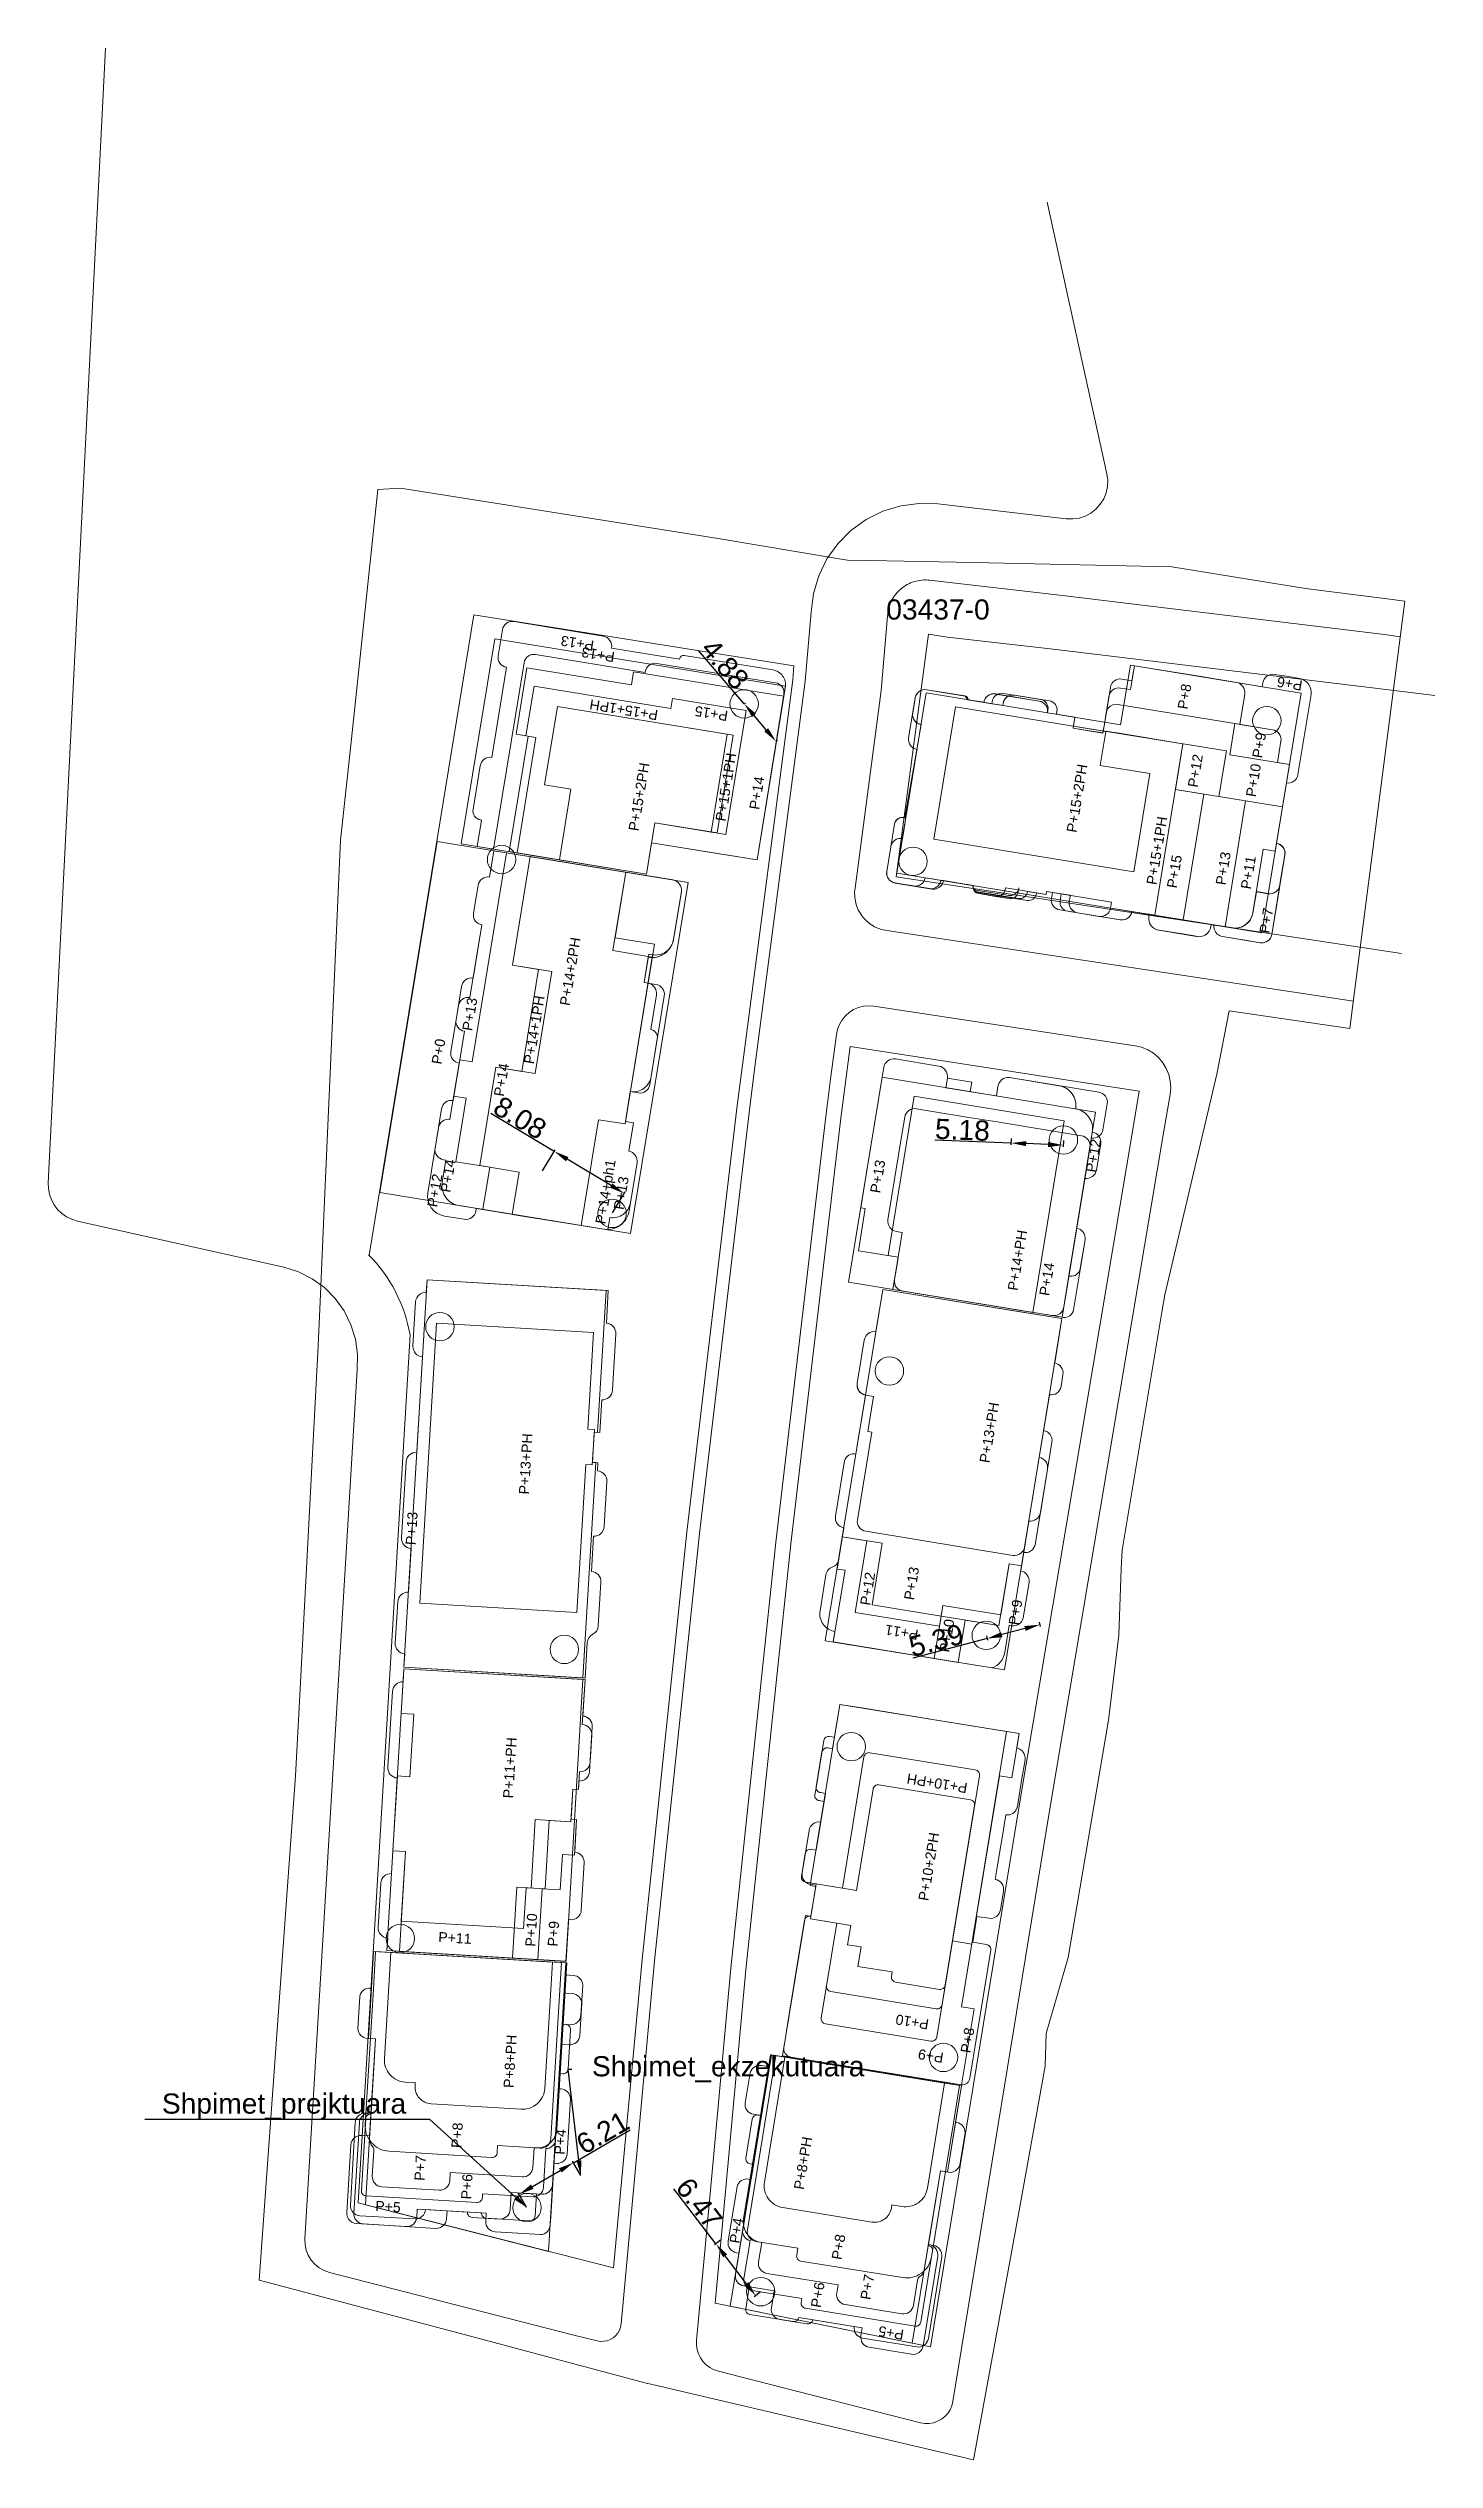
# Model space of a CAD drawing. Header units: metres. Extents: x 7511332 to 7511470, y 4692177 to 4692416.
import ezdxf
from ezdxf import colors
from ezdxf.entities.mleader import LeaderData, LeaderLine
from ezdxf.math import Vec2, Vec3

# ---------------------------------------------------------------- set-up
doc = ezdxf.new("R2010")
doc.units = ezdxf.units.M
doc.header["$PDMODE"] = 32
doc.header["$PDSIZE"] = 0.75
doc.linetypes.add('Long Dashed', pattern=[5291.666508, 3174.999952, -2116.666555])
for name, color, linetype, lineweight, true_color in [('2D Drafting - General_Pen_No__106', 171, 'Continuous', 0, 0xaaaaff), ('2D Drafting - General_Pen_No__112', 7, 'Continuous', 0, 0xd5aaaa), ('A - Situacioni_Pen_No__103', 7, 'Continuous', 0, 0xffcc99), ('A - Situacioni_Pen_No__104', 7, 'Continuous', 0, 0x96e196), ('Drawing & Figure_Pen_No__112', 7, 'Continuous', 0, 0xd5aaaa)]:
    doc.layers.add(name, color=color, linetype=linetype, lineweight=lineweight, true_color=true_color)
for name, color, linetype, lineweight in [('A - Ndertesa 5 - 2D Drafting - General_Pen_No__20', 1, 'Continuous', 0), ('dimenzionet', 1, 'Continuous', 0), ('Parcela Baze', 7, 'Continuous', 0), ('ParcRePo', 7, 'Continuous', 0)]:
    doc.layers.add(name, color=color, linetype=linetype, lineweight=lineweight)
doc.styles.add('GENERATED_STYLE_1', font='arial.ttf')
doc.styles.get("Standard").update_dxf_attribs({"font": 'arial.ttf'})
doc.dimstyles.get("Standard").update_dxf_attribs({"dimtxt": 1.5, "dimasz": 0.18, "dimexe": 0.18, "dimexo": 0.0625, "dimgap": 0.09, "dimtad": 1, "dimtoh": 1, "dimzin": 0, "dimdsep": 46, "dimtxsty": 'Standard', "dimcen": 0.09, "dimse1": 1, "dimse2": 1, "dimsd1": 1, "dimsd2": 1, "dimadec": 0, "dimazin": 0, "dimtfac": 1, "dimtofl": 0, "dimtmove": 0, "dimatfit": 3, "dimfxl": 1, "dimtolj": 1, "dimtzin": 0, "dimarcsym": 0})

msp = doc.modelspace()

# ---------------------------------------------------------------- texts
at = {"layer": 'Drawing & Figure_Pen_No__112', "color": 9, "linetype": 'Continuous', "lineweight": 13, "true_color": 0xd5aaaa, "char_height": 1, "attachment_point": 7, "style": 'GENERATED_STYLE_1'}
for s, insert, rotation in [('\\A1;P+13', (7511386.499, 4692357.262), 170.71748), ('\\A1;P+13', (7511388.554, 4692356.13), 170.71748), ('\\A1;P+6', (7511456.747, 4692353.304), 170.71748), ('\\A1;P+15+1PH', (7511392.84, 4692350.369), 170.71748), ('\\A1;P+8', (7511445.291, 4692350.403), 80.71748), ('\\A1;P+15', (7511399.78, 4692350.286), 170.71748), ('\\A1;P+9', (7511452.695, 4692345.564), 80.71748), ('\\A1;P+15+2PH', (7511390.848, 4692338.332), 80.71748), ('\\A1;P+15+1PH', (7511399.466, 4692339.295), 80.71748), ('\\A1;P+15+2PH', (7511434.279, 4692338.182), 80.71748), ('\\A1;P+12', (7511446.288, 4692342.657), 80.71748), ('\\A1;P+10', (7511452.065, 4692341.713), 80.71748), ('\\A1;P+14', (7511402.809, 4692340.455), 80.71748), ('\\A1;P+15+1PH', (7511442.205, 4692332.998), 80.71748), ('\\A1;P+15', (7511444.23, 4692332.668), 80.71748), ('\\A1;P+13', (7511449.067, 4692332.971), 80.71748), ('\\A1;P+11', (7511451.545, 4692332.566), 80.71748), ('\\A1;P+7', (7511453.387, 4692328.182), 80.71748), ('\\A1;P+14+2PH', (7511384.013, 4692321.014), 80.71748), ('\\A1;P+13', (7511374.359, 4692318.512), 80.71748), ('\\A1;P+14+1PH', (7511380.449, 4692315.235), 80.71748), ('\\A1;P+0', (7511371.319, 4692315.203), 80.71748), ('\\A1;P+14', (7511377.482, 4692312.012), 80.71748), ('\\A1;P+14', (7511372.178, 4692302.49), 80.71748), ('\\A1;P+14+ph1', (7511387.847, 4692299.313), 80.71748), ('\\A1;P+13', (7511414.807, 4692302.426), 80.71748), ('\\A1;P+12', (7511436.182, 4692304.482), 80.71748), ('\\A1;P+12', (7511370.883, 4692301.039), 80.71748), ('\\A1;P+13', (7511389.373, 4692300.781), 80.71748), ('\\A1;P+14+PH', (7511428.424, 4692292.757), 80.71748), ('\\A1;P+14', (7511431.563, 4692292.244), 80.71748), ('\\A1;P+13+PH', (7511425.648, 4692275.669), 80.71748), ('\\A1;P+13+PH', (7511379.994, 4692272.577), 86.57385), ('\\A1;P+13', (7511368.768, 4692267.55), 86.57385), ('\\A1;P+13', (7511418.17, 4692262.071), 80.71748), ('\\A1;P+12', (7511413.797, 4692261.545), 80.71748), ('\\A1;P+10', (7511421.665, 4692256.888), 80.71748), ('\\A1;P+9', (7511428.537, 4692259.589), 80.71748), ('\\A1;P+11', (7511418.658, 4692259.161), 170.71748), ('\\A1;P+11+PH', (7511378.407, 4692242.444), 86.57385), ('\\A1;P+10+PH', (7511423.529, 4692243.977), 170.71748), ('\\A1;P+10+2PH', (7511419.587, 4692232.243), 80.71748), ('\\A1;P+11', (7511370.968, 4692228.225), 356.57385), ('\\A1;P+10', (7511380.624, 4692227.738), 86.57385), ('\\A1;P+9', (7511382.843, 4692227.748), 86.57385), ('\\A1;P+10', (7511419.699, 4692220.539), 170.71748), ('\\A1;P+8', (7511423.774, 4692217.154), 80.71748), ('\\A1;P+8+PH', (7511378.474, 4692213.721), 86.57478), ('\\A1;P+9', (7511421.159, 4692217.227), 170.71748), ('\\A1;P+8', (7511373.294, 4692207.762), 86.57478), ('\\A1;P+4', (7511383.512, 4692207.112), 86.57478), ('\\A1;P+8+PH', (7511407.243, 4692203.609), 80.71748), ('\\A1;P+7', (7511369.619, 4692204.518), 86.57478), ('\\A1;P+6', (7511374.263, 4692202.672), 86.57478), ('\\A1;P+5', (7511364.722, 4692201.543), 356.57478), ('\\A1;P+4', (7511400.842, 4692198.276), 80.71748), ('\\A1;P+8', (7511410.985, 4692196.656), 80.71748), ('\\A1;P+6', (7511408.92, 4692191.905), 80.71748), ('\\A1;P+7', (7511413.824, 4692192.689), 80.71748), ('\\A1;P+5', (7511417.221, 4692189.759), 170.71748)]:
    msp.add_mtext(s, dxfattribs=dict(at, insert=insert, rotation=rotation))
at = {"layer": 'Parcela Baze'}
msp.add_text('03437-0', height=2, dxfattribs=at).set_placement((7511415.417, 4692359.358))

# ---------------------------------------------------------------- blocks, each defined once
blk = doc.blocks.new('*D54')
at = {"layer": 'Defpoints', "color": 0, "transparency": 16777216}
for p in [(7511401.33, 4692351), (7511401.33, 4692351), (7511404.49, 4692347.28, 620.66)]:
    blk.add_point(p, dxfattribs=at)
at = {"layer": 'dimenzionet', "color": 0, "lineweight": -2, "transparency": 16777216}
for p, q in [((7511401.33, 4692351), (7511396.81, 4692356.3)), ((7511401.37, 4692351.04), (7511401.46, 4692351.11)), ((7511403.51, 4692348.43), (7511402.3, 4692349.86)), ((7511404.53, 4692347.32), (7511404.62, 4692347.4))]:
    blk.add_line(p, q, dxfattribs=at)
at = {"layer": 'dimenzionet', "color": 0, "transparency": 16777216}
for points in [[(7511402.49, 4692350.02), (7511402.11, 4692349.69), (7511401.33, 4692351)], [(7511403.7, 4692348.59), (7511403.32, 4692348.26), (7511404.49, 4692347.28)]]:
    blk.add_solid(points, dxfattribs=at)
at = {"layer": 'dimenzionet', "color": 0, "transparency": 16777216, "insert": (7511399.43, 4692354.94), "char_height": 2, "attachment_point": 5, "rotation": 310.3963}
blk.add_mtext('\\A1;4.88', dxfattribs=at)
blk = doc.blocks.new('*D56')
at = {"layer": 'Defpoints', "color": 0, "transparency": 16777216}
for p in [(7511427.81, 4692307.96, 619.23), (7511432.96, 4692307.24), (7511432.98, 4692307.75)]:
    blk.add_point(p, dxfattribs=at)
at = {"layer": 'dimenzionet', "color": 0, "lineweight": -2, "transparency": 16777216}
for p, q in [((7511427.79, 4692307.45), (7511420.24, 4692307.75)), ((7511427.81, 4692307.9), (7511427.78, 4692307.27)), ((7511431.46, 4692307.3), (7511429.29, 4692307.39)), ((7511432.98, 4692307.69), (7511432.95, 4692307.06))]:
    blk.add_line(p, q, dxfattribs=at)
at = {"layer": 'dimenzionet', "color": 0, "transparency": 16777216}
for points in [[(7511429.3, 4692307.64), (7511429.28, 4692307.14), (7511427.79, 4692307.45)], [(7511431.47, 4692307.55), (7511431.45, 4692307.05), (7511432.96, 4692307.24)]]:
    blk.add_solid(points, dxfattribs=at)
at = {"layer": 'dimenzionet', "color": 0, "transparency": 16777216, "insert": (7511422.97, 4692308.75), "char_height": 2, "attachment_point": 5, "rotation": 357.7254}
blk.add_mtext('\\A1;5.18', dxfattribs=at)
blk = doc.blocks.new('*D57')
at = {"layer": 'Defpoints', "color": 0, "transparency": 16777216}
for p in [(7511425.33, 4692258.63), (7511425.41, 4692258.31), (7511430.54, 4692260.01, 619.43)]:
    blk.add_point(p, dxfattribs=at)
at = {"layer": 'dimenzionet', "color": 0, "lineweight": -2, "transparency": 16777216}
for p, q in [((7511425.41, 4692258.31), (7511418.06, 4692256.36)), ((7511425.34, 4692258.57), (7511425.46, 4692258.14)), ((7511429.18, 4692259.31), (7511426.86, 4692258.7)), ((7511430.56, 4692259.95), (7511430.67, 4692259.52))]:
    blk.add_line(p, q, dxfattribs=at)
at = {"layer": 'dimenzionet', "color": 0, "transparency": 16777216}
for points in [[(7511426.8, 4692258.94), (7511426.93, 4692258.45), (7511425.41, 4692258.31)], [(7511429.11, 4692259.55), (7511429.24, 4692259.07), (7511430.63, 4692259.69)]]:
    blk.add_solid(points, dxfattribs=at)
at = {"layer": 'dimenzionet', "color": 0, "transparency": 16777216, "insert": (7511420.37, 4692258.13), "char_height": 2, "attachment_point": 5, "rotation": 14.8367}
blk.add_mtext('\\A1;5.39', dxfattribs=at)
blk = doc.blocks.new('*D59')
at = {"layer": 'Defpoints', "color": 0, "transparency": 16777216}
for p in [(7511379.02, 4692203.21), (7511385.15, 4692205.01, 619.68), (7511379.79, 4692201.89)]:
    blk.add_point(p, dxfattribs=at)
at = {"layer": 'dimenzionet', "color": 0, "lineweight": -2, "transparency": 16777216}
for p, q in [((7511384.39, 4692206.33), (7511390.02, 4692209.6)), ((7511380.32, 4692203.96), (7511383.09, 4692205.57)), ((7511385.12, 4692205.06), (7511384.3, 4692206.48)), ((7511379.75, 4692201.94), (7511378.93, 4692203.36))]:
    blk.add_line(p, q, dxfattribs=at)
at = {"layer": 'dimenzionet', "color": 0, "transparency": 16777216}
for points in [[(7511382.96, 4692205.79), (7511383.22, 4692205.36), (7511384.39, 4692206.33)], [(7511380.19, 4692204.18), (7511380.44, 4692203.74), (7511379.02, 4692203.21)]]:
    blk.add_solid(points, dxfattribs=at)
at = {"layer": 'dimenzionet', "color": 0, "transparency": 16777216, "insert": (7511387.3, 4692209.31), "char_height": 2, "attachment_point": 5, "rotation": 30.1617}
blk.add_mtext('\\A1;6.21', dxfattribs=at)
blk = doc.blocks.new('*D60')
at = {"layer": 'Defpoints', "color": 0, "transparency": 16777216}
for p in [(7511399.03, 4692198.68, 619.78), (7511402.46, 4692193.15), (7511402.97, 4692193.54)]:
    blk.add_point(p, dxfattribs=at)
at = {"layer": 'dimenzionet', "color": 0, "lineweight": -2, "transparency": 16777216}
for p, q in [((7511398.53, 4692198.29), (7511394.34, 4692203.76)), ((7511398.98, 4692198.64), (7511398.38, 4692198.18)), ((7511401.55, 4692194.34), (7511399.44, 4692197.1)), ((7511402.92, 4692193.5), (7511402.32, 4692193.04))]:
    blk.add_line(p, q, dxfattribs=at)
at = {"layer": 'dimenzionet', "color": 0, "transparency": 16777216}
for points in [[(7511399.64, 4692197.25), (7511399.24, 4692196.95), (7511398.53, 4692198.29)], [(7511401.75, 4692194.49), (7511401.35, 4692194.19), (7511402.46, 4692193.15)]]:
    blk.add_solid(points, dxfattribs=at)
at = {"layer": 'dimenzionet', "color": 0, "transparency": 16777216, "insert": (7511396.86, 4692202.3), "char_height": 2, "attachment_point": 5, "rotation": 307.4303}
blk.add_mtext('\\A1;6.47', dxfattribs=at)
blk = doc.blocks.new('*D63')
at = {"layer": 'Defpoints', "color": 0, "transparency": 16777216}
for p in [(7511382.5, 4692306.62), (7511381.3, 4692304.63, 619.69), (7511388.23, 4692300.47)]:
    blk.add_point(p, dxfattribs=at)
at = {"layer": 'dimenzionet', "color": 0, "lineweight": -2, "transparency": 16777216}
for p, q in [((7511382.5, 4692306.62), (7511376.22, 4692310.38)), ((7511381.33, 4692304.68), (7511382.59, 4692306.77)), ((7511388.14, 4692303.23), (7511383.78, 4692305.85)), ((7511388.26, 4692300.53), (7511389.51, 4692302.61))]:
    blk.add_line(p, q, dxfattribs=at)
at = {"layer": 'dimenzionet', "color": 0, "transparency": 16777216}
for points in [[(7511383.91, 4692306.06), (7511383.65, 4692305.63), (7511382.5, 4692306.62)], [(7511388.26, 4692303.45), (7511388.01, 4692303.02), (7511389.42, 4692302.46)]]:
    blk.add_solid(points, dxfattribs=at)
at = {"layer": 'dimenzionet', "color": 0, "transparency": 16777216, "insert": (7511379.1, 4692309.95), "char_height": 2, "attachment_point": 5, "rotation": 329.0185}
blk.add_mtext('\\A1;8.08', dxfattribs=at)

# ---------------------------------------------------------------- dimensions: what is measured, and where the dimension line sits
at = {"layer": 'dimenzionet'}
dim = msp.add_aligned_dim(p1=(7511404.486, 4692347.283, 620.659), p2=(7511401.325, 4692350.997), distance=0, dimstyle='Standard', override={"dimtxt": 2, "dimasz": 1.5, "dimtoh": 0, "dimcen": 0, "dimse1": 0, "dimse2": 0, "dimsd1": 0, "dimsd2": 0}, dxfattribs=at)
dim.commit()
dim.dimension.update_dxf_attribs({"geometry": '*D54', "text_midpoint": (7511399.43, 4692354.939)})
for base, p1, p2, angle, picture, middle in [((7511382.495, 4692306.618), (7511388.228, 4692300.472), (7511381.302, 4692304.63, 619.69), 149.01846, '*D63', (7511378.529, 4692308.999)), ((7511432.962, 4692307.242), (7511427.811, 4692307.958, 619.229), (7511432.982, 4692307.753), 357.72539, '*D56', (7511422.924, 4692307.64)), ((7511425.411, 4692258.312), (7511430.541, 4692260.01, 619.434), (7511425.327, 4692258.629), 194.83671, '*D57', (7511420.657, 4692257.052)), ((7511379.02, 4692203.206), (7511385.154, 4692205.006, 619.683), (7511379.786, 4692201.887), 210.16168, '*D59', (7511387.862, 4692208.344)), ((7511402.462, 4692193.151), (7511399.032, 4692198.678, 619.776), (7511402.966, 4692193.538), 307.4303, '*D60', (7511395.979, 4692201.621))]:
    dim = msp.add_linear_dim(base=base, p1=p1, p2=p2, angle=angle, dimstyle='Standard', override={"dimtxt": 2, "dimasz": 1.5, "dimtoh": 0, "dimcen": 0, "dimse1": 0, "dimse2": 0, "dimsd1": 0, "dimsd2": 0}, dxfattribs=at)
    dim.commit()
    dim.dimension.update_dxf_attribs({"geometry": picture, "text_midpoint": middle, "dimtype": 161})

# ---------------------------------------------------------------- linework, layer by layer
at = {"layer": '2D Drafting - General_Pen_No__106', "color": 161, "linetype": 'Continuous', "true_color": 0xaaaaff}
for points in [[(7511402.603, 4692335.52), (7511405.418, 4692352.741), (7511376.599, 4692357.451), (7511373.277, 4692337.122), (7511391.634, 4692334.122), (7511392.142, 4692337.23)], [(7511416.452, 4692334.219), (7511452.66, 4692328.301), (7511456.546, 4692352.075), (7511439.621, 4692354.842), (7511438.655, 4692348.93), (7511419.372, 4692352.082)], [(7511365.191, 4692302.533), (7511390.063, 4692298.468), (7511395.756, 4692333.296), (7511370.884, 4692337.361)], [(7511432.855, 4692290.182), (7511436.177, 4692310.512), (7511415.007, 4692313.972), (7511411.685, 4692293.642)], [(7511387.64, 4692292.834), (7511386.797, 4692278.76), (7511386.46, 4692278.78), (7511386.281, 4692275.786), (7511386.618, 4692275.766), (7511385.339, 4692254.403), (7511367.584, 4692255.466), (7511369.882, 4692293.897)], [(7511432.83, 4692290.034), (7511415.065, 4692292.938), (7511409.371, 4692258.1), (7511427.137, 4692255.206)], [(7511385.33, 4692254.253), (7511383.658, 4692226.305), (7511365.9, 4692227.368), (7511367.573, 4692255.316)], [(7511422.888, 4692214.043), (7511424.122, 4692221.592), (7511422.888, 4692221.794), (7511427.348, 4692249.082), (7511410.816, 4692251.784), (7511407.88, 4692233.822), (7511408.423, 4692233.733), (7511407.939, 4692230.773), (7511407.397, 4692230.862), (7511405.122, 4692216.946)], [(7511383.649, 4692226.155), (7511381.936, 4692197.54), (7511363.78, 4692202.171), (7511364.765, 4692218.619), (7511364.067, 4692218.661), (7511364.584, 4692227.296)], [(7511417.998, 4692188.453), (7511420.787, 4692205.52), (7511421.477, 4692205.407), (7511422.872, 4692213.944), (7511404.024, 4692217.025), (7511399.951, 4692192.105)]]:
    msp.add_lwpolyline(points, close=True, dxfattribs=at)
at = {"layer": '2D Drafting - General_Pen_No__112', "color": 9, "linetype": 'Continuous', "true_color": 0xd5aaaa}
for points in [[(7511375.284, 4692339.479), (7511374.856, 4692336.864), (7511391.634, 4692334.122), (7511392.142, 4692337.23), (7511398.053, 4692336.263), (7511402.603, 4692335.52), (7511404.103, 4692344.698), (7511405.402, 4692352.643, 0.4142136), (7511404.163, 4692354.365), (7511395.38, 4692355.8, 0.3802003), (7511394.92, 4692355.47), (7511394.912, 4692355.421), (7511388.177, 4692356.522, 0.4142136), (7511387.359, 4692357.719), (7511378.502, 4692359.167, 0.4142136), (7511377.354, 4692358.341), (7511376.934, 4692355.775, 0.4142136), (7511377.76, 4692354.627), (7511376.298, 4692345.686, 0.4142136), (7511375.15, 4692344.86), (7511374.442, 4692340.529, 0.4142136), (7511375.185, 4692339.495)], [(7511451.172, 4692329.205, 0.1932902), (7511451.797, 4692330.451), (7511452.111, 4692332.368), (7511453.293, 4692332.175, 0.4141397), (7511454.441, 4692333), (7511454.62, 4692334.09), (7511454.934, 4692336.01, 0.4142136), (7511454.108, 4692337.158), (7511455.386, 4692344.98), (7511454.202, 4692345.173), (7511454.547, 4692347.285, 0.4142136), (7511453.722, 4692348.433), (7511450.465, 4692348.966), (7511450.957, 4692351.976, 0.4142136), (7511450.131, 4692353.124), (7511446.825, 4692353.664), (7511440.016, 4692354.777), (7511439.628, 4692352.409), (7511438.641, 4692352.57, 0.4142095), (7511437.493, 4692351.744), (7511437.075, 4692349.188), (7511436.898, 4692348.103), (7511435.812, 4692348.28), (7511433.938, 4692348.586), (7511434.116, 4692349.672), (7511431.402, 4692350.116, 0.4142136), (7511430.576, 4692351.264), (7511426.234, 4692351.974, 0.0852529), (7511425.895, 4692351.971, 0.3177404), (7511425.085, 4692351.148), (7511423.802, 4692351.358), (7511423.654, 4692351.382), (7511423.506, 4692351.406, 0.4142136), (7511423.242, 4692351.773), (7511422.571, 4692351.883), (7511421.14, 4692352.117), (7511420.252, 4692352.262), (7511419.424, 4692352.398, 0.4142136), (7511418.275, 4692351.572), (7511418.033, 4692350.092, 0.4142136), (7511418.859, 4692348.943), (7511418.456, 4692346.476), (7511417.348, 4692339.696), (7511417.073, 4692338.018), (7511417.013, 4692337.648, 0.4142136), (7511415.865, 4692336.823), (7511415.465, 4692334.38, 0.4142136), (7511416.291, 4692333.232), (7511416.641, 4692333.175), (7511418.121, 4692332.933, 0.4141526), (7511419.269, 4692333.758), (7511419.96, 4692333.645), (7511421.081, 4692333.462), (7511423.424, 4692333.079), (7511423.507, 4692333.066), (7511423.868, 4692333.007), (7511424.017, 4692332.982, 0.4142136), (7511424.595, 4692332.179), (7511426.272, 4692331.905, 0.2277351), (7511426.937, 4692332.1, 0.1704041), (7511427.191, 4692332.565), (7511427.223, 4692332.762), (7511428.515, 4692332.551, 0.056082), (7511428.57, 4692332.745), (7511428.537, 4692332.548), (7511431.269, 4692332.101), (7511431.318, 4692332.397), (7511433.661, 4692332.014), (7511433.645, 4692331.915), (7511433.613, 4692331.718), (7511433.565, 4692331.422, 0.1032437), (7511433.582, 4692331.014, 0.2982166), (7511434.39, 4692330.274), (7511438.623, 4692329.582, 0.2982166), (7511439.624, 4692330.026, 0.1032437), (7511439.771, 4692330.407), (7511441.202, 4692330.174), (7511441.498, 4692330.125, 0.4142136), (7511442.26, 4692328.582), (7511444.983, 4692328.137), (7511445.97, 4692327.976), (7511446.416, 4692327.903, 0.4142136), (7511447.629, 4692329.123), (7511447.923, 4692329.075), (7511449.996, 4692328.736, 0.1751397)], [(7511432.614, 4692330.564), (7511434.39, 4692330.274), (7511438.623, 4692329.582, 0.2982166), (7511439.624, 4692330.026, 0.1032437), (7511439.771, 4692330.407), (7511441.202, 4692330.174), (7511447.923, 4692329.075, 0.1032437), (7511447.941, 4692328.667, 0.2982166), (7511448.749, 4692327.927), (7511451.019, 4692327.556), (7511452.499, 4692327.314, 0.2982166), (7511453.5, 4692327.758, 0.1032437), (7511453.647, 4692328.14), (7511453.848, 4692329.368), (7511453.873, 4692329.521), (7511454.934, 4692336.01, 0.4142136), (7511454.108, 4692337.158), (7511455.088, 4692343.154, 0.4142136), (7511456.236, 4692343.979), (7511457.533, 4692351.914, 0.4142136), (7511456.377, 4692353.522), (7511455.292, 4692353.699), (7511455.094, 4692353.731), (7511453.91, 4692353.925, 0.4142136), (7511452.762, 4692353.099), (7511452.697, 4692352.704), (7511446.825, 4692353.664), (7511440.016, 4692354.777), (7511439.774, 4692353.297), (7511438.787, 4692353.458, 0.4142104), (7511437.638, 4692352.633), (7511437.075, 4692349.188), (7511436.898, 4692348.103), (7511435.812, 4692348.28), (7511433.938, 4692348.586), (7511434.116, 4692349.672), (7511431.402, 4692350.116), (7511431.45, 4692350.412, 0.4142136), (7511430.707, 4692351.445), (7511428.141, 4692351.864, 0.1622777), (7511427.517, 4692351.764, 0.236068), (7511426.993, 4692351.039), (7511426.961, 4692350.841), (7511425.085, 4692351.148), (7511423.802, 4692351.358), (7511423.654, 4692351.382), (7511423.506, 4692351.406, 0.4142136), (7511423.242, 4692351.773), (7511422.571, 4692351.883), (7511421.14, 4692352.117), (7511420.252, 4692352.262), (7511419.424, 4692352.398, 0.4142136), (7511418.275, 4692351.572), (7511417.953, 4692349.598), (7511417.63, 4692347.624, 0.4142136), (7511418.456, 4692346.476), (7511417.348, 4692339.696), (7511417.15, 4692339.728, 0.4142136), (7511416.232, 4692339.068), (7511415.465, 4692334.38, 0.4142136), (7511416.291, 4692333.232), (7511416.641, 4692333.175), (7511418.121, 4692332.933), (7511419.933, 4692332.637, 0.2982166), (7511420.934, 4692333.081, 0.1032437), (7511421.081, 4692333.462), (7511423.424, 4692333.079), (7511423.507, 4692333.066), (7511423.868, 4692333.007), (7511424.016, 4692332.983, 0.4142136), (7511424.595, 4692332.179), (7511426.272, 4692331.905), (7511427.587, 4692331.69, 0.4142136), (7511428.505, 4692332.35), (7511428.537, 4692332.548), (7511430.314, 4692332.257), (7511431.269, 4692332.101), (7511431.318, 4692332.397), (7511431.885, 4692332.304), (7511431.788, 4692331.712, 0.4142136)], [(7511442.051, 4692330.035), (7511437.659, 4692330.753), (7511437.756, 4692331.345), (7511431.318, 4692332.397), (7511431.269, 4692332.101), (7511429.426, 4692332.402, -0.4305968), (7511428.499, 4692331.695), (7511424.469, 4692332.353, -0.4142136), (7511424.017, 4692332.982), (7511419.269, 4692333.758, -0.4141526), (7511418.121, 4692332.933), (7511416.291, 4692333.232, -0.4142136), (7511415.465, 4692334.38), (7511415.865, 4692336.823, -0.4142136), (7511417.013, 4692337.648), (7511418.456, 4692346.476, -0.4142136), (7511417.63, 4692347.624), (7511418.275, 4692351.572, -0.4142136), (7511419.424, 4692352.398), (7511423.242, 4692351.773), (7511423.506, 4692351.406), (7511426.961, 4692350.841), (7511426.993, 4692351.039, -0.4142136), (7511428.141, 4692351.864), (7511431.595, 4692351.3, -0.4142136), (7511432.338, 4692350.267), (7511432.29, 4692349.97), (7511434.116, 4692349.672), (7511433.938, 4692348.586), (7511436.898, 4692348.103), (7511436.937, 4692348.34), (7511444.832, 4692347.049)], [(7511434.39, 4692330.274), (7511436.511, 4692329.927, 0.4142136), (7511437.659, 4692330.753), (7511439.771, 4692330.407), (7511441.202, 4692330.174), (7511442.199, 4692330.011), (7511444.864, 4692329.575), (7511446.904, 4692342.06), (7511444.092, 4692342.519), (7511444.832, 4692347.049), (7511438.516, 4692348.081), (7511436.937, 4692348.34), (7511436.898, 4692348.103), (7511435.812, 4692348.28), (7511433.938, 4692348.586), (7511433.977, 4692348.823), (7511434.116, 4692349.672), (7511431.402, 4692350.116, 0.4142136), (7511430.576, 4692351.264), (7511426.234, 4692351.974, 0.0852529), (7511425.895, 4692351.971, 0.3177404), (7511425.085, 4692351.148), (7511423.506, 4692351.406, 0.4142136), (7511423.242, 4692351.773), (7511422.571, 4692351.883), (7511421.14, 4692352.117), (7511420.252, 4692352.262), (7511419.424, 4692352.398, 0.4142136), (7511418.275, 4692351.572), (7511418.246, 4692351.394), (7511417.953, 4692349.598), (7511417.63, 4692347.624, 0.4142136), (7511418.456, 4692346.476), (7511417.348, 4692339.696), (7511417.15, 4692339.728, 0.4142136), (7511416.232, 4692339.068), (7511415.865, 4692336.823), (7511415.465, 4692334.38, 0.4142136), (7511416.291, 4692333.232), (7511416.641, 4692333.175), (7511418.121, 4692332.933), (7511419.933, 4692332.637, 0.2982166), (7511420.934, 4692333.081, 0.1032437), (7511421.081, 4692333.462), (7511423.424, 4692333.079), (7511423.507, 4692333.066), (7511423.868, 4692333.007), (7511424.017, 4692332.982, 0.3965858), (7511424.372, 4692332.519), (7511424.939, 4692332.426), (7511427.24, 4692332.05), (7511427.536, 4692332.002, 0.3500011), (7511428.515, 4692332.551), (7511431.269, 4692332.101), (7511431.318, 4692332.397), (7511431.885, 4692332.304), (7511431.788, 4692331.712, 0.4142136), (7511432.614, 4692330.564)], [(7511449.009, 4692328.898), (7511451.049, 4692341.382), (7511444.092, 4692342.519), (7511444.832, 4692347.049), (7511433.97, 4692348.784), (7511434.116, 4692349.672), (7511432.29, 4692349.97), (7511432.338, 4692350.267, 0.4142136), (7511431.595, 4692351.3), (7511427.055, 4692352.042, 0.4142136), (7511425.907, 4692351.216), (7511425.875, 4692351.019), (7511423.506, 4692351.406), (7511423.242, 4692351.773), (7511419.424, 4692352.398, 0.4142136), (7511418.275, 4692351.572), (7511417.63, 4692347.624, 0.4142136), (7511418.456, 4692346.476), (7511417.249, 4692339.712, 0.4408176), (7511416.232, 4692339.068), (7511415.465, 4692334.38, 0.4142136), (7511416.291, 4692333.232), (7511419.933, 4692332.637, 0.4142136), (7511421.081, 4692333.462), (7511424.017, 4692332.982, 0.4142136), (7511424.595, 4692332.179), (7511427.587, 4692331.69, 0.4142136), (7511428.505, 4692332.35), (7511428.537, 4692332.548), (7511431.269, 4692332.101), (7511431.318, 4692332.397), (7511432.773, 4692332.159), (7511432.66, 4692331.468, 0.4142136), (7511433.403, 4692330.435), (7511436.511, 4692329.927, 0.4142136), (7511437.659, 4692330.753)], [(7511449.009, 4692328.898), (7511451.049, 4692341.382), (7511448.406, 4692341.814), (7511449.147, 4692346.344), (7511433.97, 4692348.784), (7511434.116, 4692349.672), (7511432.29, 4692349.97), (7511432.338, 4692350.267, 0.4142136), (7511431.595, 4692351.3), (7511427.055, 4692352.042, 0.4142136), (7511425.907, 4692351.216), (7511425.875, 4692351.019), (7511423.506, 4692351.406), (7511423.242, 4692351.773), (7511419.424, 4692352.398, 0.4142136), (7511418.275, 4692351.572), (7511417.63, 4692347.624, 0.4142136), (7511418.456, 4692346.476), (7511417.249, 4692339.712, 0.4408176), (7511416.232, 4692339.068), (7511415.465, 4692334.38, 0.4142136), (7511416.291, 4692333.232), (7511419.933, 4692332.637, 0.4142136), (7511421.081, 4692333.462), (7511424.017, 4692332.982, 0.4142136), (7511424.595, 4692332.179), (7511427.587, 4692331.69, 0.4142136), (7511428.505, 4692332.35), (7511428.537, 4692332.548), (7511431.269, 4692332.101), (7511431.318, 4692332.397), (7511432.773, 4692332.159), (7511432.66, 4692331.468, 0.4142136), (7511433.403, 4692330.435), (7511436.511, 4692329.927, 0.4142136), (7511437.659, 4692330.753)], [(7511449.996, 4692328.736, 0.3831215), (7511451.799, 4692330.468), (7511452.799, 4692336.587), (7511453.983, 4692336.393), (7511454.701, 4692340.785), (7511448.406, 4692341.814), (7511449.147, 4692346.344), (7511433.97, 4692348.784), (7511434.116, 4692349.672), (7511432.29, 4692349.97), (7511432.338, 4692350.267, 0.4142136), (7511431.595, 4692351.3), (7511427.055, 4692352.042, 0.4142136), (7511425.907, 4692351.216), (7511425.875, 4692351.019), (7511423.506, 4692351.406), (7511423.242, 4692351.773), (7511419.424, 4692352.398, 0.4142136), (7511418.275, 4692351.572), (7511417.63, 4692347.624, 0.4142136), (7511418.456, 4692346.476), (7511417.249, 4692339.712, 0.4408176), (7511416.232, 4692339.068), (7511415.465, 4692334.38, 0.4142136), (7511416.291, 4692333.232), (7511419.933, 4692332.637, 0.4142136), (7511421.081, 4692333.462), (7511424.017, 4692332.982, 0.4142136), (7511424.595, 4692332.179), (7511427.587, 4692331.69, 0.4142136), (7511428.505, 4692332.35), (7511428.537, 4692332.548), (7511431.269, 4692332.101), (7511431.318, 4692332.397), (7511432.773, 4692332.159), (7511432.66, 4692331.468, 0.4142136), (7511433.403, 4692330.435), (7511436.511, 4692329.927, 0.4142136), (7511437.659, 4692330.753)], [(7511451.174, 4692329.215, 0.1932902), (7511451.799, 4692330.461), (7511452.112, 4692332.378), (7511453.295, 4692332.184, 0.4141397), (7511454.443, 4692333.01), (7511454.621, 4692334.1), (7511454.935, 4692336.02, 0.4359579), (7511454.11, 4692337.168), (7511455.09, 4692343.164), (7511455.386, 4692344.98), (7511449.487, 4692345.944), (7511449.993, 4692349.043), (7511438.377, 4692350.951, 0.4142136), (7511437.229, 4692350.126), (7511437.077, 4692349.198), (7511436.9, 4692348.113), (7511435.814, 4692348.29), (7511433.94, 4692348.596), (7511434.117, 4692349.682), (7511431.403, 4692350.126, 0.4142136), (7511430.578, 4692351.274), (7511426.235, 4692351.983, 0.0852529), (7511425.897, 4692351.981, 0.3177404), (7511425.087, 4692351.158), (7511423.804, 4692351.368), (7511423.656, 4692351.392), (7511423.508, 4692351.416, 0.4142136), (7511423.244, 4692351.783), (7511422.573, 4692351.893), (7511421.142, 4692352.127), (7511420.253, 4692352.272), (7511419.425, 4692352.407, 0.4142136), (7511418.277, 4692351.582), (7511418.035, 4692350.102, 0.4142136), (7511418.861, 4692348.953), (7511418.457, 4692346.486), (7511417.349, 4692339.706), (7511417.075, 4692338.028), (7511417.014, 4692337.658, 0.4142136), (7511415.866, 4692336.833), (7511415.467, 4692334.39, 0.4142136), (7511416.293, 4692333.242), (7511416.642, 4692333.185), (7511418.123, 4692332.943), (7511419.697, 4692332.685, 0.4142136), (7511420.845, 4692333.511), (7511421.083, 4692333.472), (7511423.426, 4692333.089), (7511423.508, 4692333.076), (7511423.87, 4692333.017), (7511424.018, 4692332.992), (7511424.019, 4692332.992, 0.4142136), (7511424.514, 4692332.303), (7511429.381, 4692331.508, 0.4142136), (7511430.299, 4692332.168), (7511430.315, 4692332.267), (7511431.271, 4692332.111), (7511431.319, 4692332.407), (7511433.663, 4692332.024), (7511433.647, 4692331.925), (7511433.615, 4692331.728), (7511433.566, 4692331.432, 0.1032437), (7511433.584, 4692331.024, 0.2982166), (7511434.392, 4692330.284), (7511438.625, 4692329.592, 0.2982166), (7511439.626, 4692330.036, 0.1032437), (7511439.773, 4692330.417), (7511441.204, 4692330.183), (7511441.5, 4692330.135, 0.4142136), (7511442.261, 4692328.592), (7511444.985, 4692328.147), (7511445.972, 4692327.986), (7511446.417, 4692327.913, 0.4142136), (7511447.63, 4692329.133), (7511447.925, 4692329.085), (7511449.997, 4692328.746, 0.1751397)], [(7511448.749, 4692327.927), (7511452.499, 4692327.314, 0.4141397), (7511453.647, 4692328.14), (7511454.621, 4692334.1), (7511454.935, 4692336.02, 0.4359579), (7511454.11, 4692337.168), (7511455.09, 4692343.164), (7511455.386, 4692344.98), (7511454.202, 4692345.173), (7511454.547, 4692347.285, 0.4142136), (7511453.722, 4692348.433), (7511449.993, 4692349.043), (7511438.377, 4692350.951, 0.4142136), (7511437.229, 4692350.126), (7511437.077, 4692349.198), (7511436.9, 4692348.113), (7511435.814, 4692348.29), (7511433.94, 4692348.596), (7511434.117, 4692349.682), (7511431.403, 4692350.126, 0.4142136), (7511430.578, 4692351.274), (7511426.235, 4692351.983, 0.0852529), (7511425.897, 4692351.981, 0.3177404), (7511425.087, 4692351.158), (7511423.804, 4692351.368), (7511423.656, 4692351.392), (7511423.508, 4692351.416, 0.4142136), (7511423.244, 4692351.783), (7511422.573, 4692351.893), (7511421.142, 4692352.127), (7511420.253, 4692352.272), (7511419.425, 4692352.407, 0.4142136), (7511418.277, 4692351.582), (7511418.035, 4692350.102, 0.4142136), (7511418.861, 4692348.953), (7511418.457, 4692346.486), (7511417.349, 4692339.706), (7511417.075, 4692338.028), (7511417.014, 4692337.658, 0.4142136), (7511415.866, 4692336.833), (7511415.467, 4692334.39, 0.4142136), (7511416.293, 4692333.242), (7511416.642, 4692333.185), (7511418.123, 4692332.943), (7511419.697, 4692332.685, 0.4142136), (7511420.845, 4692333.511), (7511421.083, 4692333.472), (7511423.426, 4692333.089), (7511423.508, 4692333.076), (7511423.87, 4692333.017), (7511424.018, 4692332.992), (7511424.019, 4692332.992, 0.4142136), (7511424.514, 4692332.303), (7511429.381, 4692331.508, 0.4142136), (7511430.299, 4692332.168), (7511430.315, 4692332.267), (7511431.271, 4692332.111), (7511431.319, 4692332.407), (7511433.663, 4692332.024), (7511433.647, 4692331.925), (7511433.615, 4692331.728), (7511433.566, 4692331.432, 0.1032437), (7511433.584, 4692331.024, 0.2982166), (7511434.392, 4692330.284), (7511438.625, 4692329.592, 0.2982166), (7511439.626, 4692330.036, 0.1032437), (7511439.773, 4692330.417), (7511441.204, 4692330.183), (7511441.5, 4692330.135, 0.4142136), (7511442.261, 4692328.592), (7511444.985, 4692328.147), (7511445.972, 4692327.986), (7511446.417, 4692327.913, 0.4142136), (7511447.63, 4692329.133), (7511447.925, 4692329.085, 0.1056061), (7511447.941, 4692328.667, 0.2982166)], [(7511373.575, 4692299.887, 0.414195), (7511374.723, 4692300.712), (7511374.763, 4692300.959), (7511387.791, 4692298.829), (7511387.992, 4692300.063, 0.4142136), (7511390.059, 4692301.549), (7511390.704, 4692305.497, 0.4142136), (7511389.879, 4692306.645), (7511390.336, 4692309.448), (7511389.548, 4692309.576), (7511390.034, 4692312.546), (7511390.82, 4692312.418, 0.4142132), (7511391.971, 4692313.243), (7511393.406, 4692322.027, 0.4142135), (7511392.581, 4692323.175), (7511392.58, 4692323.175), (7511391.396, 4692323.368), (7511391.804, 4692325.865, 0.4142134), (7511394.331, 4692327.681), (7511395.1, 4692332.39, 0.4142136), (7511394.275, 4692333.538), (7511394.274, 4692333.538), (7511376.51, 4692336.442), (7511376.082, 4692333.825, 0.4142136), (7511374.934, 4692333), (7511374.482, 4692330.236, 0.4142136), (7511375.308, 4692329.088), (7511374.131, 4692321.884, 0.4142136), (7511372.982, 4692321.058), (7511372.24, 4692316.518, 0.4142136), (7511373.066, 4692315.37), (7511372.155, 4692309.795, 0.4142385), (7511371.007, 4692308.969), (7511369.951, 4692302.505, 0.4141858), (7511371.602, 4692300.209)], [(7511376.509, 4692336.442), (7511376.082, 4692333.825, 0.4142159), (7511374.934, 4692333), (7511374.482, 4692330.236, 0.4142136), (7511375.308, 4692329.088), (7511374.445, 4692323.808, 0.4142136), (7511373.297, 4692322.983), (7511372.757, 4692319.677, 0.4142136), (7511373.582, 4692318.528), (7511372.461, 4692311.67, 0.4142136), (7511371.313, 4692310.845), (7511370.675, 4692306.947, 0.4142305), (7511371.5, 4692305.798), (7511371.749, 4692305.758), (7511371.386, 4692303.537, 0.4142136), (7511373.037, 4692301.241), (7511387.791, 4692298.829), (7511387.992, 4692300.063, 0.4142136), (7511390.059, 4692301.549), (7511390.704, 4692305.497, 0.4142136), (7511389.879, 4692306.645), (7511390.338, 4692309.458), (7511389.55, 4692309.586), (7511390.034, 4692312.546), (7511390.823, 4692312.417, 0.4142132), (7511391.971, 4692313.243), (7511393.406, 4692322.027, 0.4142136), (7511392.581, 4692323.175), (7511391.396, 4692323.368), (7511391.804, 4692325.865, 0.4142136), (7511394.33, 4692327.681), (7511395.1, 4692332.39, 0.4142136), (7511394.274, 4692333.538)], [(7511377.741, 4692336.24), (7511374.353, 4692315.514), (7511373.122, 4692315.715), (7511372.534, 4692312.113), (7511373.767, 4692311.912), (7511372.735, 4692305.596), (7511376.091, 4692305.048), (7511375.405, 4692300.853), (7511387.396, 4692298.894, 0.414227), (7511389.93, 4692300.76), (7511390.705, 4692305.497, 0.4142136), (7511389.879, 4692306.645), (7511390.337, 4692309.447), (7511389.548, 4692309.576), (7511390.034, 4692312.546, 0.4142136), (7511392.098, 4692314.038), (7511392.712, 4692317.789, 0.4142136), (7511392.054, 4692318.704), (7511392.615, 4692322.156, 0.4132612), (7511391.792, 4692323.304), (7511391.396, 4692323.368), (7511391.856, 4692326.181), (7511392.206, 4692326.124, 0.4212369), (7511394.316, 4692327.601), (7511395.099, 4692332.39, 0.4142136), (7511394.274, 4692333.538)], [(7511416.584, 4692296.032), (7511416.076, 4692292.924), (7511432.854, 4692290.182), (7511432.952, 4692290.166, 0.4142136), (7511433.986, 4692290.909), (7511435.121, 4692297.856, 0.4142136), (7511434.296, 4692299.004), (7511435.757, 4692307.946, 0.4142136), (7511436.905, 4692308.771), (7511437.325, 4692311.337, 0.4142136), (7511436.499, 4692312.485), (7511427.642, 4692313.933, 0.4142136), (7511426.485, 4692313.058), (7511426.332, 4692312.121), (7511423.815, 4692312.532), (7511421.324, 4692312.939), (7511421.477, 4692313.877, 0.4142136), (7511420.61, 4692315.082), (7511416.317, 4692315.784, 0.4142136), (7511415.169, 4692314.959), (7511415.007, 4692313.972), (7511413.431, 4692304.33), (7511412.891, 4692301.023), (7511413.334, 4692300.951), (7511412.652, 4692296.776), (7511416.6, 4692296.131)], [(7511416.584, 4692296.032), (7511416.076, 4692292.924), (7511432.854, 4692290.182), (7511433.523, 4692294.277), (7511433.622, 4692294.261, 0.4142136), (7511434.655, 4692295.005), (7511435.121, 4692297.856, 0.4142136), (7511434.296, 4692299.004), (7511435.757, 4692307.946, 0.4142136), (7511436.905, 4692308.771), (7511437.325, 4692311.337, 0.4142136), (7511436.499, 4692312.485), (7511427.642, 4692313.933, 0.4142136), (7511426.485, 4692313.058), (7511426.332, 4692312.121), (7511423.815, 4692312.532), (7511423.741, 4692312.544), (7511423.895, 4692313.482), (7511421.477, 4692313.877, 0.4142136), (7511420.61, 4692315.082), (7511416.317, 4692315.784, 0.4142136), (7511415.169, 4692314.959), (7511415.007, 4692313.972), (7511413.431, 4692304.33), (7511412.891, 4692301.023), (7511413.334, 4692300.951), (7511412.652, 4692296.776), (7511416.6, 4692296.131)], [(7511416.584, 4692296.032), (7511416.076, 4692292.924), (7511432.854, 4692290.182), (7511433.563, 4692294.524), (7511434.021, 4692297.327), (7511435.104, 4692303.949, 0.4142136), (7511436.252, 4692304.774), (7511436.679, 4692307.39, 0.4142136), (7511435.854, 4692308.538, 0.4142136), (7511434.203, 4692310.834, 0.4142136), (7511432.551, 4692313.131), (7511427.642, 4692313.933, 0.4142136), (7511426.485, 4692313.058), (7511426.332, 4692312.121), (7511423.815, 4692312.532), (7511423.741, 4692312.544), (7511423.895, 4692313.482), (7511421.477, 4692313.877, 0.4142136), (7511420.61, 4692315.082), (7511416.317, 4692315.784, 0.4142136), (7511415.169, 4692314.959), (7511415.007, 4692313.972), (7511413.431, 4692304.33), (7511412.891, 4692301.023), (7511413.334, 4692300.951), (7511412.652, 4692296.776), (7511416.6, 4692296.131)], [(7511369.807, 4692292.649, 0.4140693), (7511368.748, 4692291.711), (7511368.486, 4692287.318, 0.4142136), (7511369.427, 4692286.261), (7511368.859, 4692276.779, 0.4142136), (7511367.801, 4692275.84), (7511367.35, 4692268.304, 0.4142136), (7511368.289, 4692267.246), (7511368.029, 4692262.904, 0.4142136), (7511366.971, 4692261.965), (7511366.725, 4692257.865, 0.4142136), (7511367.664, 4692256.814), (7511367.584, 4692255.466), (7511385.552, 4692254.39), (7511385.762, 4692257.903, -0.2679457), (7511386.313, 4692258.738, 0.2679457), (7511386.863, 4692259.572), (7511387.123, 4692263.914, 0.4142136), (7511386.185, 4692264.972), (7511386.394, 4692268.466, 0.4142136), (7511387.454, 4692269.43), (7511387.72, 4692273.872, 0.4142004), (7511386.781, 4692274.93), (7511386.83, 4692275.753), (7511386.281, 4692275.786), (7511386.46, 4692278.78), (7511387.009, 4692278.747), (7511387.204, 4692281.991, 0.4142136), (7511388.261, 4692282.93), (7511388.596, 4692288.52, 0.4142136), (7511387.658, 4692289.578), (7511387.852, 4692292.822), (7511369.882, 4692293.897)], [(7511425.904, 4692255.398, 0.2678054), (7511427.169, 4692256.945), (7511427.607, 4692259.628), (7511427.908, 4692259.579, 0.3816963), (7511428.994, 4692260.363), (7511429.568, 4692263.869, 0.4142136), (7511428.742, 4692265.017), (7511429.548, 4692269.951, 0.3986499), (7511430.693, 4692270.777), (7511431.839, 4692277.784, 0.4372006), (7511431.016, 4692278.932), (7511431.596, 4692282.484, 0.4142331), (7511432.744, 4692283.31), (7511432.938, 4692284.495, 0.4141858), (7511432.113, 4692285.643), (7511432.83, 4692290.034), (7511428.883, 4692290.679), (7511415.066, 4692292.937), (7511414.381, 4692288.743, 0.4135461), (7511413.232, 4692287.917), (7511412.531, 4692283.624, 0.4142136), (7511413.356, 4692282.475), (7511413.31, 4692282.19), (7511412.825, 4692279.22), (7511412.826, 4692279.22), (7511412.737, 4692278.677), (7511412.396, 4692276.599, 0.4200391), (7511411.288, 4692275.942), (7511410.382, 4692270.449, 0.4142136), (7511411.203, 4692269.302), (7511410.673, 4692266.058, -0.2848944), (7511410.118, 4692265.423, 0.2818236), (7511409.428, 4692264.64), (7511408.845, 4692261.075, 0.4142169), (7511410.331, 4692259.009), (7511410.162, 4692257.971), (7511423.249, 4692255.832)], [(7511415.066, 4692292.937), (7511414.381, 4692288.743, 0.4135461), (7511413.232, 4692287.917), (7511412.531, 4692283.624, 0.4142136), (7511413.356, 4692282.475), (7511413.31, 4692282.19), (7511412.825, 4692279.22), (7511412.826, 4692279.22), (7511412.737, 4692278.677), (7511412.396, 4692276.599, 0.4200391), (7511411.288, 4692275.942), (7511410.382, 4692270.449, 0.4142136), (7511411.203, 4692269.302), (7511410.534, 4692265.207), (7511411.323, 4692265.078), (7511410.162, 4692257.972), (7511420.178, 4692256.334), (7511420.863, 4692260.529), (7511426.589, 4692259.593), (7511427.589, 4692265.712), (7511428.822, 4692265.51), (7511429.04, 4692266.843, 0.3986499), (7511430.18, 4692267.619), (7511431.406, 4692275.119, 0.4142136), (7511430.58, 4692276.268), (7511431.596, 4692282.484, 0.4142331), (7511432.744, 4692283.31), (7511432.938, 4692284.495, 0.4141858), (7511432.113, 4692285.643), (7511432.83, 4692290.034), (7511428.883, 4692290.679)], [(7511415.066, 4692292.937), (7511414.381, 4692288.743, 0.4135461), (7511413.232, 4692287.917), (7511412.531, 4692283.624, 0.4142136), (7511413.356, 4692282.475), (7511413.31, 4692282.19), (7511412.825, 4692279.22), (7511412.826, 4692279.22), (7511412.737, 4692278.677), (7511412.396, 4692276.599, 0.4200391), (7511411.288, 4692275.942), (7511410.382, 4692270.449, 0.4142136), (7511411.203, 4692269.302), (7511410.534, 4692265.207), (7511411.323, 4692265.078), (7511410.162, 4692257.972), (7511422.548, 4692255.947), (7511423.234, 4692260.141), (7511426.589, 4692259.593), (7511427.589, 4692265.712), (7511428.822, 4692265.51), (7511429.04, 4692266.843, 0.3986499), (7511430.18, 4692267.619), (7511431.406, 4692275.119, 0.4142136), (7511430.58, 4692276.268), (7511431.596, 4692282.484, 0.4142331), (7511432.744, 4692283.31), (7511432.938, 4692284.495, 0.4141858), (7511432.113, 4692285.643), (7511432.83, 4692290.034), (7511428.883, 4692290.679)], [(7511415.066, 4692292.937), (7511414.381, 4692288.743, 0.4135461), (7511413.232, 4692287.917), (7511412.531, 4692283.624, 0.4142136), (7511413.356, 4692282.475), (7511413.31, 4692282.19), (7511412.825, 4692279.22), (7511412.826, 4692279.22), (7511412.737, 4692278.677), (7511412.396, 4692276.599, 0.4200391), (7511411.288, 4692275.942), (7511410.382, 4692270.449, 0.4142136), (7511411.203, 4692269.302), (7511411.058, 4692268.414), (7511415.005, 4692267.769), (7511414.018, 4692261.648), (7511420.863, 4692260.529), (7511421.038, 4692261.594), (7511426.763, 4692260.658), (7511427.589, 4692265.712), (7511428.822, 4692265.51), (7511429.04, 4692266.843, 0.3986499), (7511430.18, 4692267.619), (7511431.406, 4692275.119, 0.4142136), (7511430.58, 4692276.268), (7511431.596, 4692282.484, 0.4142331), (7511432.744, 4692283.31), (7511432.938, 4692284.495, 0.4141858), (7511432.113, 4692285.643), (7511432.83, 4692290.034), (7511428.883, 4692290.679)], [(7511415.066, 4692292.937), (7511414.381, 4692288.743, 0.4135461), (7511413.232, 4692287.917), (7511412.531, 4692283.624, 0.4142136), (7511413.356, 4692282.475), (7511413.31, 4692282.19), (7511412.825, 4692279.22), (7511412.826, 4692279.22), (7511412.737, 4692278.677), (7511412.396, 4692276.599, 0.4200391), (7511411.288, 4692275.942), (7511410.382, 4692270.449, 0.4142136), (7511411.203, 4692269.302), (7511411.058, 4692268.414), (7511413.477, 4692268.018), (7511412.315, 4692260.912), (7511420.702, 4692259.541), (7511421.038, 4692261.594), (7511426.763, 4692260.658), (7511427.589, 4692265.712), (7511428.822, 4692265.51), (7511429.04, 4692266.843, 0.3986499), (7511430.18, 4692267.619), (7511431.406, 4692275.119, 0.4142136), (7511430.58, 4692276.268), (7511431.596, 4692282.484, 0.4142331), (7511432.744, 4692283.31), (7511432.938, 4692284.495, 0.4141858), (7511432.113, 4692285.643), (7511432.83, 4692290.034), (7511428.883, 4692290.679)], [(7511415.066, 4692292.937), (7511414.381, 4692288.743, 0.4135461), (7511413.232, 4692287.917), (7511412.531, 4692283.624, 0.3875282), (7511413.35, 4692282.437), (7511414.138, 4692282.308), (7511413.572, 4692278.845), (7511413.968, 4692278.78), (7511412.549, 4692270.095, 0.4142136), (7511413.374, 4692268.947), (7511427.98, 4692266.56, 0.4142136), (7511429.129, 4692267.385), (7511432.83, 4692290.034)], [(7511383.657, 4692226.304), (7511383.905, 4692230.446), (7511384.118, 4692230.433, 0.4142136), (7511385.176, 4692231.371), (7511385.456, 4692236.064, 0.4142136), (7511384.518, 4692237.122), (7511384.712, 4692240.366), (7511384.163, 4692240.399), (7511384.342, 4692243.393), (7511384.891, 4692243.36), (7511384.941, 4692244.184, 0.4142004), (7511385.999, 4692245.122), (7511386.265, 4692249.564, 0.4142136), (7511385.327, 4692250.622), (7511385.543, 4692254.241), (7511367.575, 4692255.316), (7511367.497, 4692254.019, 0.4142136), (7511366.439, 4692253.08), (7511365.988, 4692245.544, 0.4142136), (7511366.926, 4692244.486), (7511366.359, 4692235.003, 0.4142136), (7511365.299, 4692234.065), (7511365.035, 4692229.673, 0.4140693), (7511365.975, 4692228.615), (7511365.9, 4692227.367)], [(7511385.543, 4692254.241), (7511385.327, 4692250.647, -0.4006775), (7511386.265, 4692249.564), (7511385.999, 4692245.122, -0.4142004), (7511384.941, 4692244.184), (7511384.891, 4692243.36), (7511384.342, 4692243.393), (7511384.148, 4692240.15), (7511380.605, 4692240.362), (7511380.199, 4692233.574), (7511379.7, 4692233.604), (7511379.458, 4692229.561), (7511367.328, 4692230.287), (7511367.742, 4692237.195), (7511366.495, 4692237.269), (7511366.938, 4692244.685), (7511368.185, 4692244.611), (7511368.556, 4692250.8), (7511367.309, 4692250.874), (7511367.575, 4692255.316)], [(7511385.543, 4692254.241), (7511385.327, 4692250.647, -0.4006775), (7511386.265, 4692249.564), (7511385.999, 4692245.122, -0.4142004), (7511384.941, 4692244.184), (7511384.891, 4692243.36), (7511384.342, 4692243.393), (7511384.148, 4692240.15), (7511382.003, 4692240.278), (7511381.597, 4692233.49), (7511378.788, 4692233.658), (7511378.367, 4692226.62), (7511367.149, 4692227.291), (7511367.742, 4692237.195), (7511366.495, 4692237.269), (7511366.938, 4692244.685), (7511368.185, 4692244.611), (7511368.556, 4692250.8), (7511367.309, 4692250.874), (7511367.575, 4692255.316)], [(7511385.543, 4692254.241), (7511385.277, 4692249.799, -0.4006775), (7511386.215, 4692248.741), (7511386.054, 4692246.046, -0.4142004), (7511384.996, 4692245.107), (7511384.891, 4692243.36), (7511384.342, 4692243.393), (7511384.163, 4692240.399), (7511384.712, 4692240.366), (7511384.5, 4692236.823), (7511383.302, 4692236.894), (7511383.093, 4692233.401), (7511381.296, 4692233.508), (7511380.875, 4692226.47), (7511367.149, 4692227.291), (7511367.742, 4692237.195), (7511366.495, 4692237.269), (7511366.938, 4692244.685), (7511368.185, 4692244.611), (7511368.556, 4692250.8), (7511367.309, 4692250.874), (7511367.575, 4692255.316)], [(7511421.702, 4692214.236), (7511422.887, 4692214.043, 0.3779645), (7511423.706, 4692214.719), (7511425.779, 4692227.4, 0.4142136), (7511425.366, 4692227.975), (7511423.985, 4692228.2), (7511424.404, 4692230.766), (7511425.588, 4692230.573, 0.4142136), (7511426.737, 4692231.398), (7511427.043, 4692233.273, 0.2015128), (7511426.862, 4692234.027, 0.1963146), (7511426.217, 4692234.422), (7511426.379, 4692235.409), (7511426.677, 4692237.234), (7511426.895, 4692238.567), (7511427.266, 4692240.837, 0.050382), (7511427.466, 4692240.824, 0.356394), (7511428.414, 4692241.662), (7511428.832, 4692244.221), (7511429.172, 4692246.301, 0.2015128), (7511428.991, 4692247.054, 0.1445033), (7511428.541, 4692247.397, 0.050382), (7511428.347, 4692247.449), (7511428.363, 4692247.547), (7511428.581, 4692248.881), (7511425.719, 4692249.348), (7511419.797, 4692250.316), (7511413.185, 4692251.397), (7511410.816, 4692251.784), (7511410.646, 4692250.744), (7511410.284, 4692248.526), (7511409.79, 4692248.607, 0.405729), (7511409.219, 4692248.209, 0.0072638), (7511409.216, 4692248.194), (7511408.418, 4692243.309), (7511408.337, 4692242.816, 0.4142136), (7511408.75, 4692242.242), (7511409.243, 4692242.161), (7511408.909, 4692240.113, 0.4141934), (7511407.76, 4692239.288), (7511407.075, 4692235.093, 0.4142136), (7511407.901, 4692233.945), (7511408.068, 4692233.918), (7511408.443, 4692233.856), (7511408.423, 4692233.733), (7511407.939, 4692230.773), (7511407.89, 4692230.781, 0.4142139), (7511407.316, 4692230.368), (7511406.727, 4692226.766), (7511405.63, 4692220.055), (7511405.413, 4692218.723), (7511405.259, 4692217.785, 0.3970778), (7511405.912, 4692216.819), (7511405.912, 4692216.817)], [(7511428.581, 4692248.881), (7511427.863, 4692244.488), (7511426.63, 4692244.69), (7511423.904, 4692228.011), (7511421.978, 4692228.326), (7511420.421, 4692218.803, -0.4142136), (7511419.847, 4692218.39), (7511409.385, 4692220.1, -0.4142136), (7511408.972, 4692220.675), (7511410.513, 4692230.099), (7511407.899, 4692230.526), (7511408.464, 4692233.98), (7511407.427, 4692234.149, -0.4142136), (7511407.015, 4692234.723), (7511407.386, 4692236.993, -0.4142136), (7511407.96, 4692237.406), (7511408.453, 4692237.325), (7511409.373, 4692242.95), (7511408.879, 4692243.031, -0.4142136), (7511408.466, 4692243.605), (7511409.035, 4692247.083, -0.4002991), (7511409.605, 4692247.472), (7511410.098, 4692247.392), (7511410.816, 4692251.784)], [(7511424.655, 4692244.708, 0.4142136), (7511424.242, 4692245.282), (7511413.78, 4692246.992, 0.4142136), (7511413.206, 4692246.58), (7511411.077, 4692233.553), (7511408.464, 4692233.98), (7511407.899, 4692230.526), (7511410.513, 4692230.099), (7511409.496, 4692223.882, 0.4142136), (7511409.909, 4692223.307), (7511420.371, 4692221.598, 0.4142136), (7511420.945, 4692222.01)], [(7511424.171, 4692241.748, 0.4142136), (7511423.759, 4692242.322), (7511414.678, 4692243.806, 0.4142139), (7511414.104, 4692243.393), (7511412.459, 4692233.327), (7511408.464, 4692233.98), (7511407.899, 4692230.526), (7511411.895, 4692229.873), (7511411.581, 4692227.949), (7511412.913, 4692227.731), (7511412.598, 4692225.806), (7511416.003, 4692225.25), (7511415.931, 4692224.807, 0.4142136), (7511416.344, 4692224.233), (7511420.686, 4692223.523, 0.4142136), (7511421.26, 4692223.936)]]:
    msp.add_lwpolyline(points, format="xyb", close=True, dxfattribs=at)
for points in [[(7511402.603, 4692335.52), (7511405.256, 4692351.754), (7511390.353, 4692354.19), (7511390.142, 4692352.895), (7511379.78, 4692354.586), (7511378.701, 4692347.989), (7511379.908, 4692347.792), (7511378.037, 4692336.344), (7511391.634, 4692334.122), (7511392.142, 4692337.23)], [(7511401.528, 4692350.331), (7511394.225, 4692351.525), (7511394.064, 4692350.539), (7511380.494, 4692352.752), (7511379.688, 4692347.828), (7511380.676, 4692347.666), (7511378.803, 4692336.219), (7511391.634, 4692334.122), (7511392.465, 4692339.203), (7511399.521, 4692338.05)], [(7511382.998, 4692335.533), (7511384.142, 4692342.528), (7511381.527, 4692342.955), (7511382.802, 4692350.749), (7511399.627, 4692347.999), (7511398.04, 4692338.292), (7511392.464, 4692339.203), (7511391.634, 4692334.122)], [(7511382.998, 4692335.533), (7511384.142, 4692342.528), (7511381.527, 4692342.955), (7511382.802, 4692350.749), (7511400.219, 4692347.902), (7511398.633, 4692338.195), (7511392.464, 4692339.203), (7511391.634, 4692334.122)], [(7511439.966, 4692334.327), (7511420.13, 4692337.569), (7511422.276, 4692350.695), (7511437.177, 4692348.26), (7511436.629, 4692344.904), (7511441.563, 4692344.098)], [(7511392.215, 4692325.893), (7511388.316, 4692326.53), (7511389.586, 4692334.304), (7511380.109, 4692335.853), (7511378.35, 4692325.095), (7511382.253, 4692324.457), (7511380.6, 4692314.342), (7511376.697, 4692314.98), (7511375.101, 4692305.21), (7511379.003, 4692304.572), (7511378.317, 4692300.378), (7511385.175, 4692299.257), (7511386.891, 4692309.757), (7511389.51, 4692309.34)], [(7511392.425, 4692327.176), (7511388.525, 4692327.813), (7511389.586, 4692334.304), (7511380.109, 4692335.853), (7511378.35, 4692325.095), (7511380.939, 4692324.672), (7511379.286, 4692314.556), (7511376.697, 4692314.98), (7511375.101, 4692305.21), (7511379.003, 4692304.572), (7511378.317, 4692300.378), (7511385.175, 4692299.257), (7511386.891, 4692309.757), (7511389.51, 4692309.34)], [(7511433.049, 4692309.655), (7511418.194, 4692312.083), (7511415.614, 4692296.292), (7511416.6, 4692296.131), (7511416.076, 4692292.924), (7511429.944, 4692290.658)], [(7511386.4, 4692288.651), (7511370.828, 4692289.583), (7511369.167, 4692261.833), (7511384.739, 4692260.901), (7511385.625, 4692275.575), (7511386.266, 4692275.536), (7511386.475, 4692279.029), (7511385.826, 4692279.068)]]:
    msp.add_lwpolyline(points, close=True, dxfattribs=at)
at = {"layer": 'A - Ndertesa 5 - 2D Drafting - General_Pen_No__20', "color": 1, "linetype": 'Continuous', "lineweight": 0}
for centre in [(7511401.325, 4692350.997), (7511453.154, 4692349.329), (7511377.267, 4692335.563), (7511418.072, 4692335.383), (7511432.982, 4692307.753), (7511388.228, 4692300.472), (7511371.154, 4692289.243), (7511415.728, 4692284.851), (7511383.494, 4692257.235), (7511425.327, 4692258.629), (7511411.942, 4692247.588), (7511367.225, 4692228.568), (7511421.085, 4692216.774), (7511379.786, 4692201.887), (7511402.966, 4692193.538)]:
    msp.add_circle(centre, 1.41, dxfattribs=at)
at = {"layer": 'A - Situacioni_Pen_No__103', "color": 31, "linetype": 'Long Dashed', "true_color": 0xffcc99, "flags": 128}
msp.add_lwpolyline([(7511337.981, 4692416.015), (7511332.316, 4692303.516), (7511332.332, 4692302.937), (7511332.437, 4692302.371), (7511332.628, 4692301.829), (7511332.901, 4692301.322), (7511333.249, 4692300.865), (7511333.664, 4692300.466), (7511334.136, 4692300.137), (7511334.653, 4692299.885), (7511335.206, 4692299.714), (7511355.683, 4692295.126), (7511357.127, 4692294.676), (7511358.484, 4692293.997), (7511359.713, 4692293.109), (7511360.783, 4692292.033), (7511361.665, 4692290.798), (7511362.335, 4692289.437), (7511362.778, 4692287.986), (7511362.979, 4692286.483), (7511362.936, 4692284.973), (7511357.777, 4692198.781), (7511357.792, 4692198.221), (7511357.902, 4692197.676), (7511358.104, 4692197.159), (7511358.391, 4692196.683), (7511358.756, 4692196.264), (7511359.188, 4692195.914), (7511359.673, 4692195.643), (7511360.201, 4692195.458), (7511384.316, 4692189.283), (7511386.744, 4692188.674), (7511387.074, 4692188.621), (7511387.404, 4692188.625), (7511387.728, 4692188.686), (7511388.037, 4692188.802), (7511388.321, 4692188.968), (7511388.573, 4692189.182), (7511388.784, 4692189.435), (7511388.949, 4692189.72), (7511389.062, 4692190.03), (7511389.122, 4692190.359), (7511390.445, 4692204.689), (7511392.447, 4692226.366), (7511396.895, 4692268.722), (7511401.873, 4692311.019), (7511402.395, 4692315.018), (7511407.38, 4692353.248), (7511407.956, 4692360.099), (7511408.188, 4692361.931), (7511408.719, 4692363.706), (7511409.532, 4692365.371), (7511410.607, 4692366.881), (7511411.914, 4692368.194), (7511413.418, 4692369.276), (7511415.079, 4692370.098), (7511416.851, 4692370.638), (7511418.689, 4692370.88), (7511420.536, 4692370.82), (7511433.258, 4692369.351), (7511433.901, 4692369.332), (7511434.533, 4692369.424), (7511435.14, 4692369.624), (7511435.704, 4692369.924), (7511436.207, 4692370.318), (7511436.635, 4692370.792), (7511436.976, 4692371.333), (7511437.218, 4692371.924), (7511437.355, 4692372.548), (7511437.382, 4692373.186), (7511437.299, 4692373.824), (7511431.381, 4692400.749)], dxfattribs=at)
msp.add_lwpolyline([(7511461.735, 4692321.509), (7511415.472, 4692328.513, -0.4149353), (7511412.315, 4692332.718), (7511414.925, 4692352.326), (7511415.543, 4692359.682, -0.4359484), (7511419.718, 4692363.264), (7511432.883, 4692361.743), (7511464.821, 4692357.866), (7511466.394, 4692357.663)], format="xyb", dxfattribs=at)
msp.add_lwpolyline([(7511461.735, 4692321.509), (7511415.472, 4692328.513, -0.4149353), (7511412.315, 4692332.718), (7511414.925, 4692352.326), (7511415.543, 4692359.682, -0.4359484), (7511419.718, 4692363.264), (7511432.883, 4692361.743), (7511464.821, 4692357.866), (7511466.394, 4692357.663)], format="xyb", dxfattribs=at)
msp.add_lwpolyline([(7511419.24, 4692180.484), (7511419.67, 4692180.484), (7511420.094, 4692180.554), (7511420.501, 4692180.694), (7511420.879, 4692180.899), (7511421.218, 4692181.163), (7511421.509, 4692181.48), (7511421.743, 4692181.84), (7511421.915, 4692182.234), (7511422.02, 4692182.655), (7511431.627, 4692241.432), (7511442.908, 4692308.471), (7511443.559, 4692312.277), (7511443.618, 4692312.939), (7511443.573, 4692313.598), (7511443.424, 4692314.241), (7511443.174, 4692314.852), (7511442.832, 4692315.417), (7511442.404, 4692315.919), (7511441.902, 4692316.348), (7511441.338, 4692316.692), (7511440.727, 4692316.943), (7511440.08, 4692317.094), (7511414.188, 4692321.021), (7511413.669, 4692321.058), (7511413.155, 4692321.012), (7511412.654, 4692320.886), (7511412.18, 4692320.682), (7511411.745, 4692320.405), (7511411.358, 4692320.063), (7511411.031, 4692319.664), (7511410.771, 4692319.218), (7511410.586, 4692318.737), (7511410.477, 4692318.228), (7511409.931, 4692314.035), (7511409.416, 4692310.089), (7511404.449, 4692267.885), (7511400.011, 4692225.621), (7511398.013, 4692203.99), (7511396.602, 4692188.712), (7511396.596, 4692188.256), (7511396.661, 4692187.809), (7511396.795, 4692187.378), (7511396.995, 4692186.973), (7511397.256, 4692186.605), (7511397.572, 4692186.282), (7511397.934, 4692186.012), (7511398.334, 4692185.803), (7511398.766, 4692185.658), (7511402.239, 4692184.786), (7511418.812, 4692180.556)], close=True, dxfattribs=at)
msp.add_lwpolyline([(7511419.24, 4692180.484), (7511419.67, 4692180.484), (7511420.094, 4692180.554), (7511420.501, 4692180.694), (7511420.879, 4692180.899), (7511421.218, 4692181.163), (7511421.509, 4692181.48), (7511421.743, 4692181.84), (7511421.915, 4692182.234), (7511422.02, 4692182.655), (7511431.627, 4692241.432), (7511442.908, 4692308.471), (7511443.559, 4692312.277), (7511443.618, 4692312.939), (7511443.573, 4692313.598), (7511443.424, 4692314.241), (7511443.174, 4692314.852), (7511442.832, 4692315.417), (7511442.404, 4692315.919), (7511441.902, 4692316.348), (7511441.338, 4692316.692), (7511440.727, 4692316.943), (7511440.08, 4692317.094), (7511414.188, 4692321.021), (7511413.669, 4692321.058), (7511413.155, 4692321.012), (7511412.654, 4692320.886), (7511412.18, 4692320.682), (7511411.745, 4692320.405), (7511411.358, 4692320.063), (7511411.031, 4692319.664), (7511410.771, 4692319.218), (7511410.586, 4692318.737), (7511410.477, 4692318.228), (7511409.931, 4692314.035), (7511409.416, 4692310.089), (7511404.449, 4692267.885), (7511400.011, 4692225.621), (7511398.013, 4692203.99), (7511396.602, 4692188.712), (7511396.596, 4692188.256), (7511396.661, 4692187.809), (7511396.795, 4692187.378), (7511396.995, 4692186.973), (7511397.256, 4692186.605), (7511397.572, 4692186.282), (7511397.934, 4692186.012), (7511398.334, 4692185.803), (7511398.766, 4692185.658), (7511402.239, 4692184.786), (7511418.812, 4692180.556)], close=True, dxfattribs=at)
at = {"layer": 'A - Situacioni_Pen_No__104', "color": 81, "linetype": 'Long Dashed', "true_color": 0x96e196, "flags": 128}
msp.add_lwpolyline([(7511364.078, 4692296.378, -0.1533425), (7511368.189, 4692288.421), (7511363.038, 4692202.36), (7511388.378, 4692195.896), (7511391.203, 4692226.489), (7511395.653, 4692268.86), (7511400.633, 4692311.173), (7511401.155, 4692315.18), (7511406.137, 4692353.381), (7511406.253, 4692354.758), (7511374.505, 4692359.826)], format="xyb", dxfattribs=at)
for points in [[(7511374.505, 4692359.826), (7511364.127, 4692296.328)], [(7511466.504, 4692326.248), (7511416.398, 4692333.834), (7511419.603, 4692357.915), (7511421.485, 4692357.624), (7511432.248, 4692356.381), (7511464.15, 4692352.508), (7511469.803, 4692351.822)]]:
    msp.add_lwpolyline(points, dxfattribs=at)
msp.add_lwpolyline([(7511405.94, 4692267.719), (7511410.905, 4692309.905), (7511411.832, 4692317.015), (7511440.507, 4692312.58), (7511439.901, 4692308.981), (7511428.618, 4692241.931), (7511419.817, 4692188.085), (7511398.45, 4692192.409), (7511399.507, 4692203.852), (7511401.504, 4692225.474)], close=True, dxfattribs=at)
at = {"layer": 'Drawing & Figure_Pen_No__112', "color": 9, "linetype": 'Continuous', "true_color": 0xd5aaaa}
for points in [[(7511402.603, 4692335.52), (7511392.142, 4692337.23), (7511391.634, 4692334.122), (7511376.474, 4692336.599), (7511379.493, 4692355.068, -0.4142136), (7511380.641, 4692355.894), (7511391.497, 4692354.119), (7511391.509, 4692354.189, -0.4142136), (7511392.657, 4692355.015), (7511404.435, 4692353.09, -0.4137582), (7511405.261, 4692351.943)], [(7511371.811, 4692200.766), (7511371.858, 4692201.565), (7511375.751, 4692201.332), (7511375.704, 4692200.533, 0.4142136), (7511376.642, 4692199.476), (7511381.134, 4692199.207, 0.3866134), (7511382.092, 4692200.151), (7511382.14, 4692200.95), (7511383.165, 4692218.069), (7511383.963, 4692218.021, 0.4142136), (7511385.021, 4692218.96), (7511385.212, 4692222.154, 0.3866134), (7511384.268, 4692223.112), (7511383.469, 4692223.16), (7511383.649, 4692226.155), (7511364.584, 4692227.296), (7511364.366, 4692223.652), (7511364.248, 4692223.659, 0.3866134), (7511363.213, 4692222.823), (7511363.022, 4692219.625, 0.3866134), (7511363.966, 4692218.667), (7511364.765, 4692218.619), (7511364.188, 4692208.987), (7511363.389, 4692209.034, 0.4142128), (7511362.332, 4692208.096), (7511361.928, 4692201.358, 0.0759096), (7511361.956, 4692201.057, 0.0846815), (7511362.091, 4692200.749, 0.2367343), (7511362.867, 4692200.3), (7511365.607, 4692200.136), (7511370.753, 4692199.828, 0.4142136)], [(7511369.712, 4692201.694, -0.4142136), (7511368.654, 4692200.755), (7511363.214, 4692201.081, -0.4142136), (7511362.275, 4692202.139), (7511362.765, 4692210.324, -0.4142128), (7511363.823, 4692211.262), (7511364.322, 4692211.233), (7511364.765, 4692218.619), (7511363.966, 4692218.667, -0.3866134), (7511363.022, 4692219.625), (7511363.213, 4692222.823, -0.3866134), (7511364.248, 4692223.659), (7511364.366, 4692223.652), (7511364.584, 4692227.296), (7511383.649, 4692226.155), (7511383.577, 4692224.957), (7511384.375, 4692224.909, -0.3866134), (7511385.32, 4692223.951), (7511385.141, 4692220.956, -0.4142136), (7511384.083, 4692220.018), (7511383.284, 4692220.065), (7511382.944, 4692214.376), (7511382.331, 4692204.144, -0.4142136), (7511381.273, 4692203.205), (7511378.229, 4692203.388), (7511378.127, 4692201.691, -0.4142136), (7511377.069, 4692200.752), (7511374.344, 4692200.915, -0.4142136), (7511373.875, 4692201.444)], [(7511368.866, 4692200.943, -0.4142136), (7511367.808, 4692200.004), (7511365.607, 4692200.136), (7511363.565, 4692200.258, -0.4142136), (7511362.627, 4692201.316), (7511363.165, 4692210.3, -0.4142136), (7511364.223, 4692211.239), (7511364.322, 4692211.233), (7511364.765, 4692218.619), (7511363.966, 4692218.667, -0.3866134), (7511363.022, 4692219.625), (7511363.213, 4692222.823, -0.3866134), (7511364.248, 4692223.659), (7511364.366, 4692223.652), (7511364.584, 4692227.296), (7511383.649, 4692226.155), (7511383.577, 4692224.957), (7511384.375, 4692224.909, -0.3866134), (7511385.32, 4692223.951), (7511385.141, 4692220.956, -0.4142136), (7511384.083, 4692220.018), (7511383.284, 4692220.065), (7511382.901, 4692213.662), (7511383.15, 4692213.647, -0.3866134), (7511384.095, 4692212.689), (7511383.766, 4692207.199, -0.4142136), (7511382.708, 4692206.26), (7511382.459, 4692206.275), (7511382.331, 4692204.144, -0.4142136), (7511381.273, 4692203.205), (7511380.724, 4692203.238), (7511380.593, 4692201.042, -0.4142136), (7511380.064, 4692200.573), (7511375.741, 4692200.832, -0.4142136), (7511375.272, 4692201.361), (7511368.914, 4692201.741)], [(7511363.833, 4692203.047, -0.4142136), (7511363.363, 4692203.576), (7511363.794, 4692210.763, -0.4142136), (7511364.317, 4692211.133), (7511364.765, 4692218.619), (7511363.966, 4692218.667, -0.3866134), (7511363.022, 4692219.625), (7511363.213, 4692222.823, -0.3866134), (7511364.248, 4692223.659), (7511364.366, 4692223.652), (7511364.584, 4692227.296), (7511383.649, 4692226.155), (7511383.284, 4692220.065), (7511383.633, 4692220.045, -0.4142136), (7511384.103, 4692219.516), (7511383.87, 4692215.623, -0.4142136), (7511383.341, 4692215.153), (7511382.991, 4692215.174), (7511382.944, 4692214.376), (7511382.597, 4692208.586, -0.4142136), (7511381.645, 4692207.741), (7511381.415, 4692203.898, -0.4142136), (7511380.357, 4692202.96), (7511375.386, 4692203.257), (7511375.362, 4692202.858, -0.4142136), (7511374.833, 4692202.389)], [(7511366.101, 4692207.47, -0.4142136), (7511363.755, 4692210.114), (7511364.558, 4692223.54), (7511364.782, 4692227.284), (7511383.748, 4692226.149), (7511382.763, 4692209.678, -0.4142136), (7511380.647, 4692207.801), (7511376.873, 4692208.027), (7511376.832, 4692207.328, -0.4142136), (7511376.303, 4692206.859)], [(7511365.39, 4692203.956, -0.4142136), (7511364.451, 4692205.014), (7511364.604, 4692207.559, 0.2134218), (7511364.459, 4692207.941, -0.2134218), (7511364.171, 4692208.705), (7511364.765, 4692218.619), (7511364.067, 4692218.661), (7511364.366, 4692223.652), (7511364.584, 4692227.296), (7511383.199, 4692226.181), (7511382.154, 4692208.713, -0.4142136), (7511381.096, 4692207.774), (7511380.497, 4692207.81), (7511380.38, 4692205.864, -0.4142136), (7511379.322, 4692204.925), (7511375.499, 4692205.154), (7511372.185, 4692205.352), (7511372.137, 4692204.554, -0.4142136), (7511371.079, 4692203.615)], [(7511381.554, 4692213.707, -0.4142136), (7511379.223, 4692211.64), (7511370.292, 4692212.174, -0.4142136), (7511368.693, 4692213.976), (7511368.711, 4692214.273), (7511367.714, 4692214.332, -0.4142136), (7511365.646, 4692216.663), (7511366.276, 4692227.194), (7511382.304, 4692226.235)], [(7511412.898, 4692189.178, 0.4142136), (7511413.724, 4692188.03), (7511415.899, 4692187.675), (7511417.918, 4692187.345, 0.4142136), (7511419.066, 4692188.17), (7511420.518, 4692197.052, 0.4142136), (7511419.693, 4692198.201), (7511419.594, 4692198.217), (7511420.787, 4692205.52), (7511421.577, 4692205.391, 0.3866134), (7511422.709, 4692206.118), (7511423.226, 4692209.28, 0.3866134), (7511422.4, 4692210.323), (7511422.284, 4692210.342), (7511422.872, 4692213.944), (7511404.024, 4692217.025), (7511403.83, 4692215.84), (7511403.041, 4692215.969, 0.3866134), (7511401.909, 4692215.242), (7511401.425, 4692212.282, 0.4142136), (7511402.25, 4692211.134), (7511403.04, 4692211.004), (7511402.005, 4692204.674), (7511401.758, 4692204.714, 0.3866134), (7511400.626, 4692203.987), (7511399.739, 4692198.559, 0.4142136), (7511400.565, 4692197.411), (7511400.811, 4692197.371), (7511400.467, 4692195.263, 0.4142136), (7511401.293, 4692194.115), (7511401.835, 4692194.026), (7511401.48, 4692191.855, 0.4142136), (7511401.893, 4692191.281), (7511406.167, 4692190.583, 0.4142136), (7511406.741, 4692190.995), (7511413.027, 4692189.968)], [(7511412.238, 4692190.097, 0.4142136), (7511413.063, 4692188.949), (7511418.442, 4692188.07, 0.4142136), (7511419.59, 4692188.895), (7511420.913, 4692196.988, 0.4142128), (7511420.087, 4692198.136), (7511419.594, 4692198.217), (7511420.787, 4692205.52), (7511421.577, 4692205.391, 0.3866134), (7511422.709, 4692206.118), (7511423.226, 4692209.28, 0.3866134), (7511422.4, 4692210.323), (7511422.284, 4692210.342), (7511422.872, 4692213.944), (7511404.024, 4692217.025), (7511403.83, 4692215.84), (7511403.041, 4692215.969, 0.3866134), (7511401.909, 4692215.242), (7511401.425, 4692212.282, 0.4142136), (7511402.25, 4692211.134), (7511403.04, 4692211.004), (7511402.12, 4692205.379), (7511400.467, 4692195.263, 0.4142136), (7511401.293, 4692194.115), (7511404.303, 4692193.623), (7511404.028, 4692191.945, 0.4142136), (7511404.854, 4692190.797), (7511407.548, 4692190.357, 0.4142136), (7511408.122, 4692190.77)], [(7511418.271, 4692190.124, 0.4142136), (7511418.845, 4692190.537), (7511420.007, 4692197.643, 0.4142136), (7511419.578, 4692198.118), (7511420.787, 4692205.52), (7511421.577, 4692205.391, 0.3866134), (7511422.709, 4692206.118), (7511423.226, 4692209.28, 0.3866134), (7511422.4, 4692210.323), (7511422.284, 4692210.342), (7511422.872, 4692213.944), (7511404.024, 4692217.025), (7511403.04, 4692211.004), (7511402.694, 4692211.061, 0.4142136), (7511402.12, 4692210.648), (7511401.491, 4692206.799, 0.4142136), (7511401.904, 4692206.225), (7511402.249, 4692206.169), (7511402.12, 4692205.379), (7511401.185, 4692199.655, 0.4142136), (7511401.928, 4692198.622), (7511401.307, 4692194.822, 0.4142136), (7511402.132, 4692193.674), (7511407.047, 4692192.871), (7511406.983, 4692192.476, 0.4142136), (7511407.395, 4692191.902)], [(7511417.031, 4692194.937, 0.4142136), (7511419.902, 4692197.001), (7511422.071, 4692210.275), (7511422.676, 4692213.976), (7511403.925, 4692217.041), (7511401.263, 4692200.757, 0.4142136), (7511402.915, 4692198.46), (7511406.645, 4692197.851), (7511406.532, 4692197.16, 0.4142136), (7511406.945, 4692196.586)], [(7511416.952, 4692191.353, 0.4142136), (7511418.1, 4692192.179), (7511418.512, 4692194.695, -0.2134218), (7511418.736, 4692195.036, 0.2134218), (7511419.185, 4692195.718), (7511420.787, 4692205.52), (7511421.477, 4692205.407), (7511422.284, 4692210.342), (7511422.872, 4692213.944), (7511404.468, 4692216.952), (7511401.645, 4692199.681, 0.4142136), (7511402.471, 4692198.533), (7511403.063, 4692198.436), (7511402.748, 4692196.512, 0.4142136), (7511403.574, 4692195.363), (7511407.354, 4692194.746), (7511410.63, 4692194.21), (7511410.501, 4692193.421, 0.4142136), (7511411.327, 4692192.272)], [(7511403.329, 4692204.422, 0.4142136), (7511405.147, 4692201.892), (7511413.978, 4692200.449, 0.4142136), (7511415.934, 4692201.855), (7511415.981, 4692202.148), (7511416.968, 4692201.987, 0.4142136), (7511419.497, 4692203.806), (7511421.199, 4692214.217), (7511405.353, 4692216.807)]]:
    msp.add_lwpolyline(points, format="xyb", close=True, dxfattribs=at)
for points in [[(7511435.359, 4692305.507), (7511435.429, 4692305.937), (7511435.606, 4692307.023, 0.4142136), (7511434.781, 4692308.171), (7511426.42, 4692309.537), (7511423.407, 4692310.03), (7511420.199, 4692310.554), (7511418.398, 4692310.848, 0.4142136), (7511417.25, 4692310.023), (7511417.002, 4692308.507)], [(7511417.002, 4692308.507), (7511415.584, 4692299.832, 0.414218), (7511416.41, 4692298.684), (7511417.002, 4692298.587), (7511416.237, 4692293.909, 0.4142137), (7511417.061, 4692292.763), (7511431.867, 4692290.344, 0.4142136), (7511433.015, 4692291.169), (7511433.771, 4692295.797), (7511434.63, 4692301.052, 0.0144194), (7511434.635, 4692301.08), (7511435.359, 4692305.507)]]:
    msp.add_lwpolyline(points, format="xyb", dxfattribs=at)
at = {"layer": 'ParcRePo', "flags": 128}
msp.add_lwpolyline([(7511359.038, 4692286.715), (7511359.071, 4692287.341), (7511359.3, 4692292.47), (7511359.646, 4692300.23), (7511361.309, 4692337.483), (7511362.31, 4692346.913), (7511365, 4692372.242), (7511367.25, 4692372.382), (7511398.76, 4692367.391), (7511410.53, 4692365.425), (7511411.58, 4692365.25), (7511415.47, 4692365.18), (7511424.057, 4692365.004), (7511443.74, 4692364.599), (7511448.83, 4692363.77), (7511456.97, 4692362.448), (7511465.095, 4692361.422), (7511466.85, 4692361.2), (7511461.72, 4692321.41), (7511461.386, 4692318.821), (7511449.402, 4692320.551), (7511448.198, 4692314.281), (7511443.028, 4692292.382), (7511442.748, 4692290.682), (7511438.791, 4692267.093), (7511438.721, 4692265.222), (7511438.476, 4692258.633), (7511437.466, 4692250.214), (7511433.445, 4692226.686), (7511431.285, 4692219.136), (7511431.165, 4692215.906), (7511428.644, 4692201.967), (7511424.053, 4692176.878), (7511392.374, 4692184.299), (7511391.774, 4692184.439), (7511391.754, 4692184.439), (7511391.594, 4692184.479), (7511374.173, 4692189.119), (7511355.624, 4692194.06), (7511353.224, 4692194.68), (7511356.019, 4692233.288), (7511356.846, 4692244.708), (7511357.263, 4692252.689)], close=True, dxfattribs=at)

msp.set_redraw_order([(e.dxf.handle, doc.entitydb.next_handle()) for e in msp.query("TEXT MTEXT ATTDEF DIMENSION ARC_DIMENSION")])  # texts and dimensions are drawn at this point

# ---------------------------------------------------------------- leaders
at = {"layer": 'dimenzionet', "color": 6}
ml = msp.add_multileader_mtext('Standard', dxfattribs=at)
ml.set_content('Shpimet_ekzekutuara', color=6)
ml.set_leader_properties()
ml.build(insert=Vec2(0, 0))
ml.multileader.update_dxf_attribs({"text_right_attachment_type": 6, "dogleg_length": 0.36, "arrow_head_size": 1.5})
ctx = ml.context
ctx.base_point, ctx.char_height, ctx.arrow_head_size, ctx.plane_origin = Vec3(7511384.23, 4692215.623), 2, 1.5, Vec3(7511385.123, 4692205.06)
ctx.right_attachment = 6
notes = []
notes.append((ctx, [(1, (1, 1, 0), (7511383.87, 4692215.623), (1, 0), 0.36, [(0, [(7511385.123, 4692205.06)], 0, [])])]))
ctx.mtext.insert, ctx.mtext.flow_direction = Vec3(7511386.23, 4692216.9), 5
at = {"layer": 'dimenzionet'}
ml = msp.add_multileader_mtext('Standard', dxfattribs=at)
ml.set_content('Shpimet_prejktuara', color=256)
ml.set_leader_properties()
ml.build(insert=Vec2(0, 0))
ml.multileader.update_dxf_attribs({"text_right_attachment_type": 6, "dogleg_length": 0.36, "arrow_head_size": 1.5})
ctx = ml.context
ctx.base_point, ctx.char_height, ctx.arrow_head_size, ctx.plane_origin = Vec3(7511341.827, 4692211.908), 2, 1.5, Vec3(7511379.786, 4692201.887)
ctx.right_attachment, ctx.text_align_type = 6, 2
notes.append((ctx, [(0, (1, 1, 0), (7511370.171, 4692210.614), (-1, 0), 0.36, [(0, [(7511379.786, 4692201.887)], 0, [])])]))
ctx.mtext.insert, ctx.mtext.alignment, ctx.mtext.flow_direction = Vec3(7511367.811, 4692213.202), 3, 5
for ctx, leaders in notes:
    for number, flags, end, landing, length, lines in leaders:
        leader = LeaderData()
        leader.index, (leader.has_last_leader_line, leader.has_dogleg_vector, leader.attachment_direction) = number, flags
        leader.last_leader_point, leader.dogleg_vector, leader.dogleg_length = Vec3(end), Vec3(landing), length
        for number, points, colour, breaks in lines:
            line = LeaderLine()
            line.index, line.vertices, line.color, line.breaks = number, Vec3.list(points), colors.encode_raw_color(colour), breaks
            leader.lines.append(line)
        ctx.leaders.append(leader)

doc.saveas('drawing.dxf')
